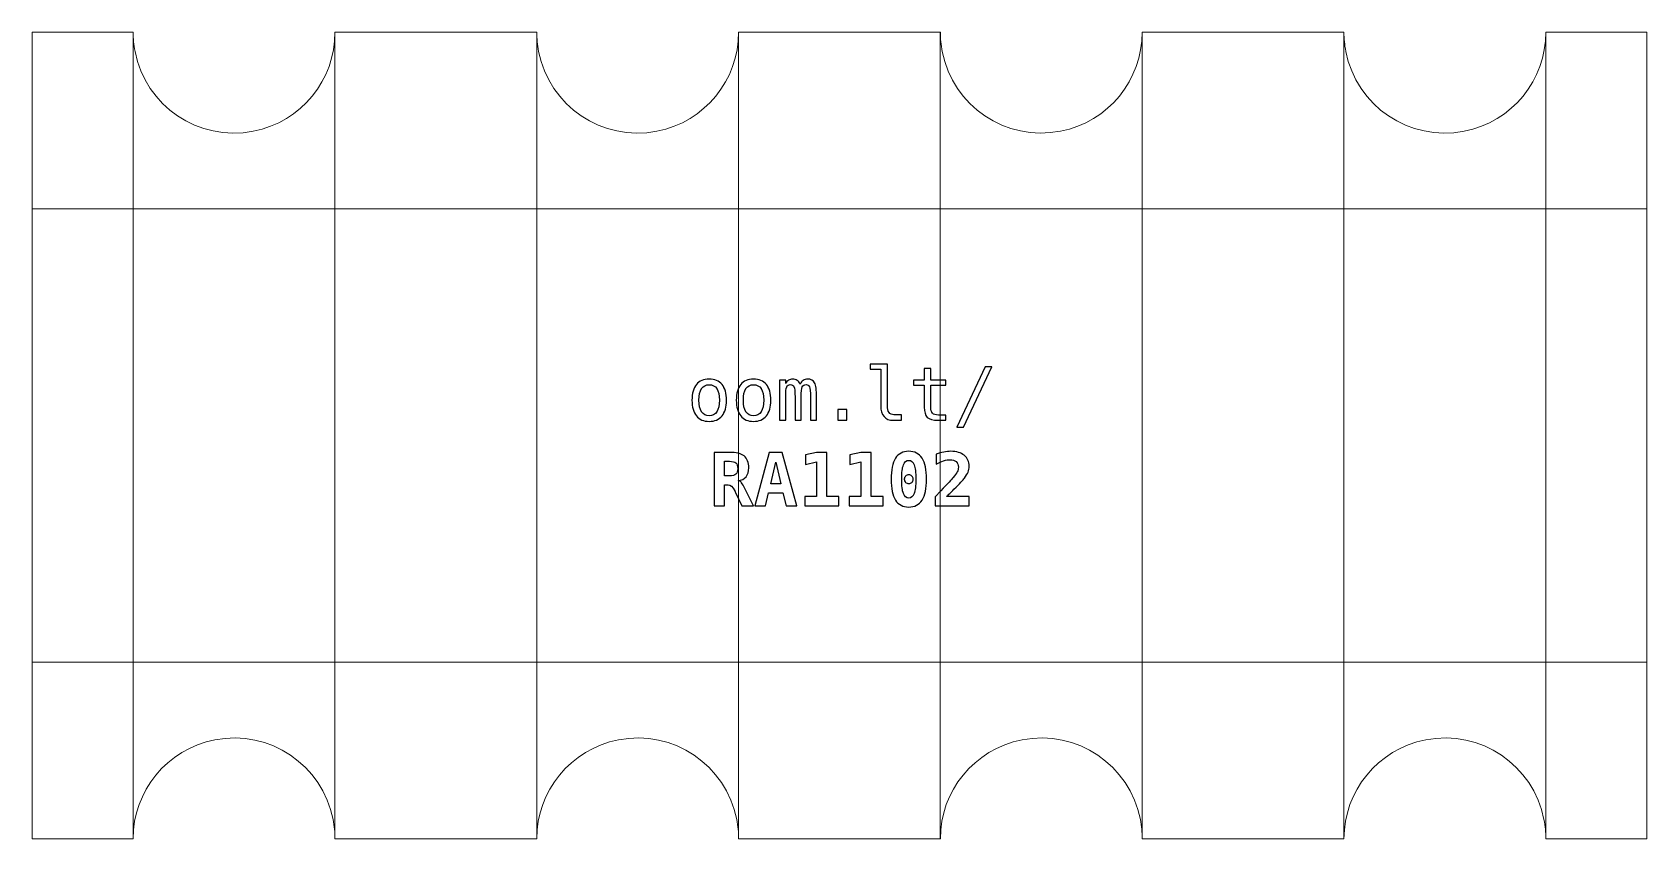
# Model space of a CAD drawing. Header units: centimetres. Extents: x -10.66 to -10.34, y -14.93 to -14.77.
import ezdxf

# ---------------------------------------------------------------- set-up
doc = ezdxf.new("R2010")
doc.units = ezdxf.units.CM
doc.header["$MEASUREMENT"] = 0
doc.layers.add('Layer 1', color=7, linetype='Continuous')

msp = doc.modelspace()

# ---------------------------------------------------------------- linework, layer by layer
at = {"layer": 'Layer 1', "color": 7, "lineweight": 9}
for points, knots in [([(-10.66, -14.77), (-10.66, -14.77), (-10.64001, -14.77), (-10.64001, -14.77), (-10.64001, -14.77), (-10.64001, -14.77125), (-10.63989, -14.77252), (-10.63964, -14.7738), (-10.63964, -14.7738), (-10.63754, -14.78465), (-10.62704, -14.79174), (-10.61619, -14.78964), (-10.61619, -14.78964), (-10.60664, -14.78779), (-10.59999, -14.7794), (-10.6, -14.77), (-10.6, -14.77), (-10.6, -14.77), (-10.56001, -14.77), (-10.56001, -14.77), (-10.56001, -14.77), (-10.56001, -14.77125), (-10.55989, -14.77252), (-10.55964, -14.7738), (-10.55964, -14.7738), (-10.55754, -14.78465), (-10.54704, -14.79174), (-10.53619, -14.78964), (-10.53619, -14.78964), (-10.52664, -14.78779), (-10.51999, -14.7794), (-10.52, -14.77), (-10.52, -14.77), (-10.52, -14.77), (-10.48001, -14.77), (-10.48001, -14.77), (-10.48001, -14.77), (-10.48001, -14.77125), (-10.47989, -14.77253), (-10.47964, -14.77381), (-10.47964, -14.77381), (-10.47754, -14.78465), (-10.46704, -14.79174), (-10.45619, -14.78963), (-10.45619, -14.78963), (-10.44664, -14.78778), (-10.43999, -14.7794), (-10.44001, -14.77), (-10.44001, -14.77), (-10.44001, -14.77), (-10.40002, -14.77), (-10.40002, -14.77), (-10.40002, -14.77), (-10.40002, -14.77), (-10.40002, -14.93), (-10.40002, -14.93), (-10.40002, -14.93), (-10.40002, -14.93), (-10.44, -14.93), (-10.44, -14.93), (-10.44, -14.93), (-10.44, -14.92874), (-10.44012, -14.92747), (-10.44037, -14.92619), (-10.44037, -14.92619), (-10.44247, -14.91536), (-10.45297, -14.90827), (-10.46381, -14.91037), (-10.46381, -14.91037), (-10.47337, -14.91222), (-10.48002, -14.92061), (-10.48001, -14.93), (-10.48001, -14.93), (-10.48001, -14.93), (-10.52, -14.93), (-10.52, -14.93), (-10.52, -14.93), (-10.52, -14.92874), (-10.52012, -14.92747), (-10.52037, -14.92619), (-10.52037, -14.92619), (-10.52247, -14.91536), (-10.53297, -14.90827), (-10.54381, -14.91037), (-10.54381, -14.91037), (-10.55337, -14.91222), (-10.56002, -14.92061), (-10.56001, -14.93), (-10.56001, -14.93), (-10.56001, -14.93), (-10.6, -14.93), (-10.6, -14.93), (-10.6, -14.93), (-10.6, -14.92874), (-10.60012, -14.92747), (-10.60037, -14.92619), (-10.60037, -14.92619), (-10.60247, -14.91536), (-10.61297, -14.90827), (-10.62381, -14.91037), (-10.62381, -14.91037), (-10.63337, -14.91222), (-10.64002, -14.92061), (-10.64001, -14.93), (-10.64001, -14.93), (-10.64001, -14.93), (-10.66, -14.93), (-10.66, -14.93), (-10.66, -14.93), (-10.66, -14.93), (-10.66, -14.77), (-10.66, -14.77)], [0, 0, 0, 0, 0.035714, 0.035714, 0.035714, 0.035714, 0.071429, 0.071429, 0.071429, 0.071429, 0.107143, 0.107143, 0.107143, 0.107143, 0.142857, 0.142857, 0.142857, 0.142857, 0.178571, 0.178571, 0.178571, 0.178571, 0.214286, 0.214286, 0.214286, 0.214286, 0.25, 0.25, 0.25, 0.25, 0.285714, 0.285714, 0.285714, 0.285714, 0.321429, 0.321429, 0.321429, 0.321429, 0.357143, 0.357143, 0.357143, 0.357143, 0.392857, 0.392857, 0.392857, 0.392857, 0.428571, 0.428571, 0.428571, 0.428571, 0.464286, 0.464286, 0.464286, 0.464286, 0.5, 0.5, 0.5, 0.5, 0.535714, 0.535714, 0.535714, 0.535714, 0.571429, 0.571429, 0.571429, 0.571429, 0.607143, 0.607143, 0.607143, 0.607143, 0.642857, 0.642857, 0.642857, 0.642857, 0.678571, 0.678571, 0.678571, 0.678571, 0.714286, 0.714286, 0.714286, 0.714286, 0.75, 0.75, 0.75, 0.75, 0.785714, 0.785714, 0.785714, 0.785714, 0.821429, 0.821429, 0.821429, 0.821429, 0.857143, 0.857143, 0.857143, 0.857143, 0.892857, 0.892857, 0.892857, 0.892857, 0.928571, 0.928571, 0.928571, 0.928571, 0.964286, 0.964286, 0.964286, 0.964286, 1, 1, 1, 1]), ([(-10.36, -14.77044), (-10.36, -14.77044), (-10.36, -14.77), (-10.36, -14.77), (-10.36, -14.77), (-10.36, -14.77), (-10.34, -14.77), (-10.34, -14.77), (-10.34, -14.77), (-10.34, -14.77), (-10.34, -14.93), (-10.34, -14.93), (-10.34, -14.93), (-10.34, -14.93), (-10.36, -14.93), (-10.36, -14.93), (-10.36, -14.93), (-10.36, -14.93), (-10.36, -14.92988), (-10.36, -14.92988), (-10.36, -14.92988), (-10.36, -14.92988), (-10.36, -14.92976), (-10.36, -14.92976), (-10.36, -14.92976), (-10.36, -14.92976), (-10.36, -14.92965), (-10.36, -14.92965), (-10.36, -14.92965), (-10.36, -14.92965), (-10.36, -14.77044), (-10.36, -14.77044)], [0, 0, 0, 0, 0.125, 0.125, 0.125, 0.125, 0.25, 0.25, 0.25, 0.25, 0.375, 0.375, 0.375, 0.375, 0.5, 0.5, 0.5, 0.5, 0.625, 0.625, 0.625, 0.625, 0.75, 0.75, 0.75, 0.75, 0.875, 0.875, 0.875, 0.875, 1, 1, 1, 1])]:
    msp.add_open_spline(points, degree=3, knots=knots, dxfattribs=at)
at = {"layer": 'Layer 1', "color": 250, "lineweight": 9}
for points, knots in [([(-10.66, -14.77), (-10.66, -14.77), (-10.64001, -14.77), (-10.64001, -14.77), (-10.64001, -14.77), (-10.64001, -14.77125), (-10.63989, -14.77252), (-10.63964, -14.7738), (-10.63964, -14.7738), (-10.63754, -14.78465), (-10.62704, -14.79174), (-10.61619, -14.78964), (-10.61619, -14.78964), (-10.60664, -14.78779), (-10.59999, -14.7794), (-10.6, -14.77), (-10.6, -14.77), (-10.6, -14.77), (-10.56001, -14.77), (-10.56001, -14.77), (-10.56001, -14.77), (-10.56001, -14.77125), (-10.55989, -14.77252), (-10.55964, -14.7738), (-10.55964, -14.7738), (-10.55754, -14.78465), (-10.54704, -14.79174), (-10.53619, -14.78964), (-10.53619, -14.78964), (-10.52664, -14.78779), (-10.51999, -14.7794), (-10.52, -14.77), (-10.52, -14.77), (-10.52, -14.77), (-10.48002, -14.77), (-10.48002, -14.77), (-10.48002, -14.77), (-10.48002, -14.77), (-10.48002, -14.93), (-10.48002, -14.93), (-10.48002, -14.93), (-10.48002, -14.93), (-10.52, -14.93), (-10.52, -14.93), (-10.52, -14.93), (-10.52, -14.92874), (-10.52012, -14.92747), (-10.52037, -14.92619), (-10.52037, -14.92619), (-10.52247, -14.91536), (-10.53297, -14.90827), (-10.54381, -14.91037), (-10.54381, -14.91037), (-10.55337, -14.91222), (-10.56002, -14.92061), (-10.56001, -14.93), (-10.56001, -14.93), (-10.56001, -14.93), (-10.6, -14.93), (-10.6, -14.93), (-10.6, -14.93), (-10.6, -14.92874), (-10.60012, -14.92747), (-10.60037, -14.92619), (-10.60037, -14.92619), (-10.60247, -14.91536), (-10.61297, -14.90827), (-10.62381, -14.91037), (-10.62381, -14.91037), (-10.63337, -14.91222), (-10.64002, -14.92061), (-10.64001, -14.93), (-10.64001, -14.93), (-10.64001, -14.93), (-10.66, -14.93), (-10.66, -14.93), (-10.66, -14.93), (-10.66, -14.93), (-10.66, -14.77), (-10.66, -14.77)], [0, 0, 0, 0, 0.05, 0.05, 0.05, 0.05, 0.1, 0.1, 0.1, 0.1, 0.15, 0.15, 0.15, 0.15, 0.2, 0.2, 0.2, 0.2, 0.25, 0.25, 0.25, 0.25, 0.3, 0.3, 0.3, 0.3, 0.35, 0.35, 0.35, 0.35, 0.4, 0.4, 0.4, 0.4, 0.45, 0.45, 0.45, 0.45, 0.5, 0.5, 0.5, 0.5, 0.55, 0.55, 0.55, 0.55, 0.6, 0.6, 0.6, 0.6, 0.65, 0.65, 0.65, 0.65, 0.7, 0.7, 0.7, 0.7, 0.75, 0.75, 0.75, 0.75, 0.8, 0.8, 0.8, 0.8, 0.85, 0.85, 0.85, 0.85, 0.9, 0.9, 0.9, 0.9, 0.95, 0.95, 0.95, 0.95, 1, 1, 1, 1]), ([(-10.66, -14.77), (-10.66, -14.77), (-10.64001, -14.77), (-10.64001, -14.77), (-10.64001, -14.77), (-10.64001, -14.77125), (-10.63989, -14.77252), (-10.63964, -14.7738), (-10.63964, -14.7738), (-10.63754, -14.78465), (-10.62704, -14.79174), (-10.61619, -14.78964), (-10.61619, -14.78964), (-10.60664, -14.78779), (-10.59999, -14.7794), (-10.6, -14.77), (-10.6, -14.77), (-10.6, -14.77), (-10.56001, -14.77), (-10.56001, -14.77), (-10.56001, -14.77), (-10.56001, -14.77125), (-10.55989, -14.77252), (-10.55964, -14.7738), (-10.55964, -14.7738), (-10.55754, -14.78465), (-10.54704, -14.79174), (-10.53619, -14.78964), (-10.53619, -14.78964), (-10.52664, -14.78779), (-10.51999, -14.7794), (-10.52, -14.77), (-10.52, -14.77), (-10.52, -14.77), (-10.48001, -14.77), (-10.48001, -14.77), (-10.48001, -14.77), (-10.48001, -14.77125), (-10.47989, -14.77253), (-10.47964, -14.77381), (-10.47964, -14.77381), (-10.47754, -14.78465), (-10.46704, -14.79174), (-10.45619, -14.78963), (-10.45619, -14.78963), (-10.44664, -14.78778), (-10.43999, -14.7794), (-10.44001, -14.77), (-10.44001, -14.77), (-10.44001, -14.77), (-10.40001, -14.77), (-10.40001, -14.77), (-10.40001, -14.77), (-10.40001, -14.77125), (-10.39989, -14.77252), (-10.39964, -14.7738), (-10.39964, -14.7738), (-10.39754, -14.78465), (-10.38704, -14.79174), (-10.37619, -14.78964), (-10.37619, -14.78964), (-10.36664, -14.78779), (-10.35999, -14.7794), (-10.36, -14.77), (-10.36, -14.77), (-10.36, -14.77), (-10.34, -14.77), (-10.34, -14.77), (-10.34, -14.77), (-10.34, -14.77), (-10.34, -14.93), (-10.34, -14.93), (-10.34, -14.93), (-10.34, -14.93), (-10.36, -14.93), (-10.36, -14.93), (-10.36, -14.93), (-10.36, -14.92874), (-10.36012, -14.92747), (-10.36037, -14.92619), (-10.36037, -14.92619), (-10.36247, -14.91536), (-10.37297, -14.90827), (-10.38381, -14.91037), (-10.38381, -14.91037), (-10.39337, -14.91222), (-10.40002, -14.92061), (-10.40001, -14.93), (-10.40001, -14.93), (-10.40001, -14.93), (-10.44, -14.93), (-10.44, -14.93), (-10.44, -14.93), (-10.44, -14.92874), (-10.44012, -14.92747), (-10.44037, -14.92619), (-10.44037, -14.92619), (-10.44247, -14.91536), (-10.45297, -14.90827), (-10.46381, -14.91037), (-10.46381, -14.91037), (-10.47337, -14.91222), (-10.48002, -14.92061), (-10.48001, -14.93), (-10.48001, -14.93), (-10.48001, -14.93), (-10.52, -14.93), (-10.52, -14.93), (-10.52, -14.93), (-10.52, -14.92874), (-10.52012, -14.92747), (-10.52037, -14.92619), (-10.52037, -14.92619), (-10.52247, -14.91536), (-10.53297, -14.90827), (-10.54381, -14.91037), (-10.54381, -14.91037), (-10.55337, -14.91222), (-10.56002, -14.92061), (-10.56001, -14.93), (-10.56001, -14.93), (-10.56001, -14.93), (-10.6, -14.93), (-10.6, -14.93), (-10.6, -14.93), (-10.6, -14.92874), (-10.60012, -14.92747), (-10.60037, -14.92619), (-10.60037, -14.92619), (-10.60247, -14.91536), (-10.61297, -14.90827), (-10.62381, -14.91037), (-10.62381, -14.91037), (-10.63337, -14.91222), (-10.64002, -14.92061), (-10.64001, -14.93), (-10.64001, -14.93), (-10.64001, -14.93), (-10.66, -14.93), (-10.66, -14.93), (-10.66, -14.93), (-10.66, -14.93), (-10.66, -14.77), (-10.66, -14.77)], [0, 0, 0, 0, 0.027778, 0.027778, 0.027778, 0.027778, 0.055556, 0.055556, 0.055556, 0.055556, 0.083333, 0.083333, 0.083333, 0.083333, 0.111111, 0.111111, 0.111111, 0.111111, 0.138889, 0.138889, 0.138889, 0.138889, 0.166667, 0.166667, 0.166667, 0.166667, 0.194444, 0.194444, 0.194444, 0.194444, 0.222222, 0.222222, 0.222222, 0.222222, 0.25, 0.25, 0.25, 0.25, 0.277778, 0.277778, 0.277778, 0.277778, 0.305556, 0.305556, 0.305556, 0.305556, 0.333333, 0.333333, 0.333333, 0.333333, 0.361111, 0.361111, 0.361111, 0.361111, 0.388889, 0.388889, 0.388889, 0.388889, 0.416667, 0.416667, 0.416667, 0.416667, 0.444444, 0.444444, 0.444444, 0.444444, 0.472222, 0.472222, 0.472222, 0.472222, 0.5, 0.5, 0.5, 0.5, 0.527778, 0.527778, 0.527778, 0.527778, 0.555556, 0.555556, 0.555556, 0.555556, 0.583333, 0.583333, 0.583333, 0.583333, 0.611111, 0.611111, 0.611111, 0.611111, 0.638889, 0.638889, 0.638889, 0.638889, 0.666667, 0.666667, 0.666667, 0.666667, 0.694444, 0.694444, 0.694444, 0.694444, 0.722222, 0.722222, 0.722222, 0.722222, 0.75, 0.75, 0.75, 0.75, 0.777778, 0.777778, 0.777778, 0.777778, 0.805556, 0.805556, 0.805556, 0.805556, 0.833333, 0.833333, 0.833333, 0.833333, 0.861111, 0.861111, 0.861111, 0.861111, 0.888889, 0.888889, 0.888889, 0.888889, 0.916667, 0.916667, 0.916667, 0.916667, 0.944444, 0.944444, 0.944444, 0.944444, 0.972222, 0.972222, 0.972222, 0.972222, 1, 1, 1, 1]), ([(-10.66, -14.77), (-10.66, -14.77), (-10.64002, -14.77), (-10.64002, -14.77), (-10.64002, -14.77), (-10.64002, -14.77), (-10.64002, -14.93), (-10.64002, -14.93), (-10.64002, -14.93), (-10.64002, -14.93), (-10.66, -14.93), (-10.66, -14.93), (-10.66, -14.93), (-10.66, -14.93), (-10.66, -14.77), (-10.66, -14.77)], [0, 0, 0, 0, 0.25, 0.25, 0.25, 0.25, 0.5, 0.5, 0.5, 0.5, 0.75, 0.75, 0.75, 0.75, 1, 1, 1, 1]), ([(-10.66, -14.77), (-10.66, -14.77), (-10.64001, -14.77), (-10.64001, -14.77), (-10.64001, -14.77), (-10.64001, -14.77125), (-10.63989, -14.77252), (-10.63964, -14.7738), (-10.63964, -14.7738), (-10.63754, -14.78465), (-10.62704, -14.79174), (-10.61619, -14.78964), (-10.61619, -14.78964), (-10.60664, -14.78779), (-10.59999, -14.7794), (-10.6, -14.77), (-10.6, -14.77), (-10.6, -14.77), (-10.56002, -14.77), (-10.56002, -14.77), (-10.56002, -14.77), (-10.56002, -14.77), (-10.56002, -14.93), (-10.56002, -14.93), (-10.56002, -14.93), (-10.56002, -14.93), (-10.6, -14.93), (-10.6, -14.93), (-10.6, -14.93), (-10.6, -14.92874), (-10.60012, -14.92747), (-10.60037, -14.92619), (-10.60037, -14.92619), (-10.60247, -14.91536), (-10.61297, -14.90827), (-10.62381, -14.91037), (-10.62381, -14.91037), (-10.63337, -14.91222), (-10.64002, -14.92061), (-10.64001, -14.93), (-10.64001, -14.93), (-10.64001, -14.93), (-10.66, -14.93), (-10.66, -14.93), (-10.66, -14.93), (-10.66, -14.93), (-10.66, -14.77), (-10.66, -14.77)], [0, 0, 0, 0, 0.083333, 0.083333, 0.083333, 0.083333, 0.166667, 0.166667, 0.166667, 0.166667, 0.25, 0.25, 0.25, 0.25, 0.333333, 0.333333, 0.333333, 0.333333, 0.416667, 0.416667, 0.416667, 0.416667, 0.5, 0.5, 0.5, 0.5, 0.583333, 0.583333, 0.583333, 0.583333, 0.666667, 0.666667, 0.666667, 0.666667, 0.75, 0.75, 0.75, 0.75, 0.833333, 0.833333, 0.833333, 0.833333, 0.916667, 0.916667, 0.916667, 0.916667, 1, 1, 1, 1]), ([(-10.6, -14.77044), (-10.6, -14.77044), (-10.6, -14.77), (-10.6, -14.77), (-10.6, -14.77), (-10.6, -14.77), (-10.56001, -14.77), (-10.56001, -14.77), (-10.56001, -14.77), (-10.56001, -14.77125), (-10.55989, -14.77252), (-10.55964, -14.7738), (-10.55964, -14.7738), (-10.55754, -14.78465), (-10.54704, -14.79174), (-10.53619, -14.78964), (-10.53619, -14.78964), (-10.52664, -14.78779), (-10.51999, -14.7794), (-10.52, -14.77), (-10.52, -14.77), (-10.52, -14.77), (-10.48001, -14.77), (-10.48001, -14.77), (-10.48001, -14.77), (-10.48001, -14.77125), (-10.47989, -14.77253), (-10.47964, -14.77381), (-10.47964, -14.77381), (-10.47754, -14.78465), (-10.46704, -14.79174), (-10.45619, -14.78963), (-10.45619, -14.78963), (-10.44664, -14.78778), (-10.43999, -14.7794), (-10.44001, -14.77), (-10.44001, -14.77), (-10.44001, -14.77), (-10.40001, -14.77), (-10.40001, -14.77), (-10.40001, -14.77), (-10.40001, -14.77125), (-10.39989, -14.77252), (-10.39964, -14.7738), (-10.39964, -14.7738), (-10.39754, -14.78465), (-10.38704, -14.79174), (-10.37619, -14.78964), (-10.37619, -14.78964), (-10.36664, -14.78779), (-10.35999, -14.7794), (-10.36, -14.77), (-10.36, -14.77), (-10.36, -14.77), (-10.34, -14.77), (-10.34, -14.77), (-10.34, -14.77), (-10.34, -14.77), (-10.34, -14.93), (-10.34, -14.93), (-10.34, -14.93), (-10.34, -14.93), (-10.36, -14.93), (-10.36, -14.93), (-10.36, -14.93), (-10.36, -14.92874), (-10.36012, -14.92747), (-10.36037, -14.92619), (-10.36037, -14.92619), (-10.36247, -14.91536), (-10.37297, -14.90827), (-10.38381, -14.91037), (-10.38381, -14.91037), (-10.39337, -14.91222), (-10.40002, -14.92061), (-10.40001, -14.93), (-10.40001, -14.93), (-10.40001, -14.93), (-10.44, -14.93), (-10.44, -14.93), (-10.44, -14.93), (-10.44, -14.92874), (-10.44012, -14.92747), (-10.44037, -14.92619), (-10.44037, -14.92619), (-10.44247, -14.91536), (-10.45297, -14.90827), (-10.46381, -14.91037), (-10.46381, -14.91037), (-10.47337, -14.91222), (-10.48002, -14.92061), (-10.48001, -14.93), (-10.48001, -14.93), (-10.48001, -14.93), (-10.52, -14.93), (-10.52, -14.93), (-10.52, -14.93), (-10.52, -14.92874), (-10.52012, -14.92747), (-10.52037, -14.92619), (-10.52037, -14.92619), (-10.52247, -14.91536), (-10.53297, -14.90827), (-10.54381, -14.91037), (-10.54381, -14.91037), (-10.55337, -14.91222), (-10.56002, -14.92061), (-10.56001, -14.93), (-10.56001, -14.93), (-10.56001, -14.93), (-10.6, -14.93), (-10.6, -14.93), (-10.6, -14.93), (-10.6, -14.93), (-10.6, -14.92988), (-10.6, -14.92988), (-10.6, -14.92988), (-10.6, -14.92988), (-10.6, -14.92976), (-10.6, -14.92976), (-10.6, -14.92976), (-10.6, -14.92976), (-10.6, -14.92965), (-10.6, -14.92965), (-10.6, -14.92965), (-10.6, -14.92965), (-10.6, -14.77044), (-10.6, -14.77044)], [0, 0, 0, 0, 0.03125, 0.03125, 0.03125, 0.03125, 0.0625, 0.0625, 0.0625, 0.0625, 0.09375, 0.09375, 0.09375, 0.09375, 0.125, 0.125, 0.125, 0.125, 0.15625, 0.15625, 0.15625, 0.15625, 0.1875, 0.1875, 0.1875, 0.1875, 0.21875, 0.21875, 0.21875, 0.21875, 0.25, 0.25, 0.25, 0.25, 0.28125, 0.28125, 0.28125, 0.28125, 0.3125, 0.3125, 0.3125, 0.3125, 0.34375, 0.34375, 0.34375, 0.34375, 0.375, 0.375, 0.375, 0.375, 0.40625, 0.40625, 0.40625, 0.40625, 0.4375, 0.4375, 0.4375, 0.4375, 0.46875, 0.46875, 0.46875, 0.46875, 0.5, 0.5, 0.5, 0.5, 0.53125, 0.53125, 0.53125, 0.53125, 0.5625, 0.5625, 0.5625, 0.5625, 0.59375, 0.59375, 0.59375, 0.59375, 0.625, 0.625, 0.625, 0.625, 0.65625, 0.65625, 0.65625, 0.65625, 0.6875, 0.6875, 0.6875, 0.6875, 0.71875, 0.71875, 0.71875, 0.71875, 0.75, 0.75, 0.75, 0.75, 0.78125, 0.78125, 0.78125, 0.78125, 0.8125, 0.8125, 0.8125, 0.8125, 0.84375, 0.84375, 0.84375, 0.84375, 0.875, 0.875, 0.875, 0.875, 0.90625, 0.90625, 0.90625, 0.90625, 0.9375, 0.9375, 0.9375, 0.9375, 0.96875, 0.96875, 0.96875, 0.96875, 1, 1, 1, 1]), ([(-10.52, -14.77044), (-10.52, -14.77044), (-10.52, -14.77), (-10.52, -14.77), (-10.52, -14.77), (-10.52, -14.77), (-10.48001, -14.77), (-10.48001, -14.77), (-10.48001, -14.77), (-10.48001, -14.77125), (-10.47989, -14.77253), (-10.47964, -14.77381), (-10.47964, -14.77381), (-10.47754, -14.78465), (-10.46704, -14.79174), (-10.45619, -14.78963), (-10.45619, -14.78963), (-10.44664, -14.78778), (-10.43999, -14.7794), (-10.44001, -14.77), (-10.44001, -14.77), (-10.44001, -14.77), (-10.40001, -14.77), (-10.40001, -14.77), (-10.40001, -14.77), (-10.40001, -14.77125), (-10.39989, -14.77252), (-10.39964, -14.7738), (-10.39964, -14.7738), (-10.39754, -14.78465), (-10.38704, -14.79174), (-10.37619, -14.78964), (-10.37619, -14.78964), (-10.36664, -14.78779), (-10.35999, -14.7794), (-10.36, -14.77), (-10.36, -14.77), (-10.36, -14.77), (-10.34, -14.77), (-10.34, -14.77), (-10.34, -14.77), (-10.34, -14.77), (-10.34, -14.93), (-10.34, -14.93), (-10.34, -14.93), (-10.34, -14.93), (-10.36, -14.93), (-10.36, -14.93), (-10.36, -14.93), (-10.36, -14.92874), (-10.36012, -14.92747), (-10.36037, -14.92619), (-10.36037, -14.92619), (-10.36247, -14.91536), (-10.37297, -14.90827), (-10.38381, -14.91037), (-10.38381, -14.91037), (-10.39337, -14.91222), (-10.40002, -14.92061), (-10.40001, -14.93), (-10.40001, -14.93), (-10.40001, -14.93), (-10.44, -14.93), (-10.44, -14.93), (-10.44, -14.93), (-10.44, -14.92874), (-10.44012, -14.92747), (-10.44037, -14.92619), (-10.44037, -14.92619), (-10.44247, -14.91536), (-10.45297, -14.90827), (-10.46381, -14.91037), (-10.46381, -14.91037), (-10.47337, -14.91222), (-10.48002, -14.92061), (-10.48001, -14.93), (-10.48001, -14.93), (-10.48001, -14.93), (-10.52, -14.93), (-10.52, -14.93), (-10.52, -14.93), (-10.52, -14.93), (-10.52, -14.92988), (-10.52, -14.92988), (-10.52, -14.92988), (-10.52, -14.92988), (-10.52, -14.92976), (-10.52, -14.92976), (-10.52, -14.92976), (-10.52, -14.92976), (-10.52, -14.92965), (-10.52, -14.92965), (-10.52, -14.92965), (-10.52, -14.92965), (-10.52, -14.77044), (-10.52, -14.77044)], [0, 0, 0, 0, 0.041667, 0.041667, 0.041667, 0.041667, 0.083333, 0.083333, 0.083333, 0.083333, 0.125, 0.125, 0.125, 0.125, 0.166667, 0.166667, 0.166667, 0.166667, 0.208333, 0.208333, 0.208333, 0.208333, 0.25, 0.25, 0.25, 0.25, 0.291667, 0.291667, 0.291667, 0.291667, 0.333333, 0.333333, 0.333333, 0.333333, 0.375, 0.375, 0.375, 0.375, 0.416667, 0.416667, 0.416667, 0.416667, 0.458333, 0.458333, 0.458333, 0.458333, 0.5, 0.5, 0.5, 0.5, 0.541667, 0.541667, 0.541667, 0.541667, 0.583333, 0.583333, 0.583333, 0.583333, 0.625, 0.625, 0.625, 0.625, 0.666667, 0.666667, 0.666667, 0.666667, 0.708333, 0.708333, 0.708333, 0.708333, 0.75, 0.75, 0.75, 0.75, 0.791667, 0.791667, 0.791667, 0.791667, 0.833333, 0.833333, 0.833333, 0.833333, 0.875, 0.875, 0.875, 0.875, 0.916667, 0.916667, 0.916667, 0.916667, 0.958333, 0.958333, 0.958333, 0.958333, 1, 1, 1, 1]), ([(-10.44, -14.77), (-10.44, -14.77), (-10.40001, -14.77), (-10.40001, -14.77), (-10.40001, -14.77), (-10.40001, -14.77125), (-10.39989, -14.77252), (-10.39964, -14.7738), (-10.39964, -14.7738), (-10.39754, -14.78465), (-10.38704, -14.79174), (-10.37619, -14.78964), (-10.37619, -14.78964), (-10.36664, -14.78779), (-10.35999, -14.7794), (-10.36, -14.77), (-10.36, -14.77), (-10.36, -14.77), (-10.34, -14.77), (-10.34, -14.77), (-10.34, -14.77), (-10.34, -14.77), (-10.34, -14.93), (-10.34, -14.93), (-10.34, -14.93), (-10.34, -14.93), (-10.36, -14.93), (-10.36, -14.93), (-10.36, -14.93), (-10.36, -14.92874), (-10.36012, -14.92747), (-10.36037, -14.92619), (-10.36037, -14.92619), (-10.36247, -14.91536), (-10.37297, -14.90827), (-10.38381, -14.91037), (-10.38381, -14.91037), (-10.39337, -14.91222), (-10.40002, -14.92061), (-10.40001, -14.93), (-10.40001, -14.93), (-10.40001, -14.93), (-10.44, -14.93), (-10.44, -14.93), (-10.44, -14.93), (-10.44, -14.93), (-10.44, -14.92988), (-10.44, -14.92988), (-10.44, -14.92988), (-10.44, -14.92988), (-10.44, -14.92976), (-10.44, -14.92976), (-10.44, -14.92976), (-10.44, -14.92976), (-10.44, -14.92965), (-10.44, -14.92965), (-10.44, -14.92965), (-10.44, -14.92965), (-10.44, -14.77), (-10.44, -14.77)], [0, 0, 0, 0, 0.066667, 0.066667, 0.066667, 0.066667, 0.133333, 0.133333, 0.133333, 0.133333, 0.2, 0.2, 0.2, 0.2, 0.266667, 0.266667, 0.266667, 0.266667, 0.333333, 0.333333, 0.333333, 0.333333, 0.4, 0.4, 0.4, 0.4, 0.466667, 0.466667, 0.466667, 0.466667, 0.533333, 0.533333, 0.533333, 0.533333, 0.6, 0.6, 0.6, 0.6, 0.666667, 0.666667, 0.666667, 0.666667, 0.733333, 0.733333, 0.733333, 0.733333, 0.8, 0.8, 0.8, 0.8, 0.866667, 0.866667, 0.866667, 0.866667, 0.933333, 0.933333, 0.933333, 0.933333, 1, 1, 1, 1]), ([(-10.66, -14.805), (-10.66, -14.805), (-10.34, -14.805), (-10.34, -14.805), (-10.34, -14.805), (-10.34, -14.805), (-10.34, -14.895), (-10.34, -14.895), (-10.34, -14.895), (-10.34, -14.895), (-10.66, -14.895), (-10.66, -14.895), (-10.66, -14.895), (-10.66, -14.895), (-10.66, -14.805), (-10.66, -14.805)], [0, 0, 0, 0, 0.25, 0.25, 0.25, 0.25, 0.5, 0.5, 0.5, 0.5, 0.75, 0.75, 0.75, 0.75, 1, 1, 1, 1])]:
    msp.add_open_spline(points, degree=3, knots=knots, dxfattribs=at)
at = {"layer": 'Layer 1', "color": 250}
for points, knots in [([(-10.4905, -14.8441), (-10.4905, -14.84469), (-10.4904, -14.84513), (-10.49018, -14.84543), (-10.49018, -14.84543), (-10.48996, -14.84573), (-10.48965, -14.84588), (-10.48922, -14.84588), (-10.48922, -14.84588), (-10.48922, -14.84588), (-10.48769, -14.84588), (-10.48769, -14.84588), (-10.48769, -14.84588), (-10.48769, -14.84588), (-10.48769, -14.84699), (-10.48769, -14.84699), (-10.48769, -14.84699), (-10.48769, -14.84699), (-10.48935, -14.84699), (-10.48935, -14.84699), (-10.48935, -14.84699), (-10.49013, -14.84699), (-10.49074, -14.84674), (-10.49117, -14.84623), (-10.49117, -14.84623), (-10.4916, -14.84573), (-10.49182, -14.84502), (-10.49182, -14.8441), (-10.49182, -14.8441), (-10.49182, -14.8441), (-10.49182, -14.83685), (-10.49182, -14.83685), (-10.49182, -14.83685), (-10.49182, -14.83685), (-10.49392, -14.83685), (-10.49392, -14.83685), (-10.49392, -14.83685), (-10.49392, -14.83685), (-10.49392, -14.83582), (-10.49392, -14.83582), (-10.49392, -14.83582), (-10.49392, -14.83582), (-10.4905, -14.83582), (-10.4905, -14.83582), (-10.4905, -14.83582), (-10.4905, -14.83582), (-10.4905, -14.8441), (-10.4905, -14.8441)], [0, 0, 0, 0, 0.083333, 0.083333, 0.083333, 0.083333, 0.166667, 0.166667, 0.166667, 0.166667, 0.25, 0.25, 0.25, 0.25, 0.333333, 0.333333, 0.333333, 0.333333, 0.416667, 0.416667, 0.416667, 0.416667, 0.5, 0.5, 0.5, 0.5, 0.583333, 0.583333, 0.583333, 0.583333, 0.666667, 0.666667, 0.666667, 0.666667, 0.75, 0.75, 0.75, 0.75, 0.833333, 0.833333, 0.833333, 0.833333, 0.916667, 0.916667, 0.916667, 0.916667, 1, 1, 1, 1]), ([(-10.4905, -14.8441), (-10.4905, -14.84469), (-10.4904, -14.84513), (-10.49018, -14.84543), (-10.49018, -14.84543), (-10.48996, -14.84573), (-10.48965, -14.84588), (-10.48922, -14.84588), (-10.48922, -14.84588), (-10.48922, -14.84588), (-10.48769, -14.84588), (-10.48769, -14.84588), (-10.48769, -14.84588), (-10.48769, -14.84588), (-10.48769, -14.84699), (-10.48769, -14.84699), (-10.48769, -14.84699), (-10.48769, -14.84699), (-10.48935, -14.84699), (-10.48935, -14.84699), (-10.48935, -14.84699), (-10.49013, -14.84699), (-10.49074, -14.84674), (-10.49117, -14.84623), (-10.49117, -14.84623), (-10.4916, -14.84573), (-10.49182, -14.84502), (-10.49182, -14.8441), (-10.49182, -14.8441), (-10.49182, -14.8441), (-10.49182, -14.83685), (-10.49182, -14.83685), (-10.49182, -14.83685), (-10.49182, -14.83685), (-10.49392, -14.83685), (-10.49392, -14.83685), (-10.49392, -14.83685), (-10.49392, -14.83685), (-10.49392, -14.83582), (-10.49392, -14.83582), (-10.49392, -14.83582), (-10.49392, -14.83582), (-10.4905, -14.83582), (-10.4905, -14.83582), (-10.4905, -14.83582), (-10.4905, -14.83582), (-10.4905, -14.8441), (-10.4905, -14.8441)], [0, 0, 0, 0, 0.083333, 0.083333, 0.083333, 0.083333, 0.166667, 0.166667, 0.166667, 0.166667, 0.25, 0.25, 0.25, 0.25, 0.333333, 0.333333, 0.333333, 0.333333, 0.416667, 0.416667, 0.416667, 0.416667, 0.5, 0.5, 0.5, 0.5, 0.583333, 0.583333, 0.583333, 0.583333, 0.666667, 0.666667, 0.666667, 0.666667, 0.75, 0.75, 0.75, 0.75, 0.833333, 0.833333, 0.833333, 0.833333, 0.916667, 0.916667, 0.916667, 0.916667, 1, 1, 1, 1]), ([(-10.48189, -14.83674), (-10.48189, -14.83674), (-10.48189, -14.83901), (-10.48189, -14.83901), (-10.48189, -14.83901), (-10.48189, -14.83901), (-10.47891, -14.83901), (-10.47891, -14.83901), (-10.47891, -14.83901), (-10.47891, -14.83901), (-10.47891, -14.84003), (-10.47891, -14.84003), (-10.47891, -14.84003), (-10.47891, -14.84003), (-10.48189, -14.84003), (-10.48189, -14.84003), (-10.48189, -14.84003), (-10.48189, -14.84003), (-10.48189, -14.84436), (-10.48189, -14.84436), (-10.48189, -14.84436), (-10.48189, -14.84495), (-10.48178, -14.84536), (-10.48156, -14.84559), (-10.48156, -14.84559), (-10.48133, -14.84582), (-10.48094, -14.84594), (-10.48039, -14.84594), (-10.48039, -14.84594), (-10.48039, -14.84594), (-10.47891, -14.84594), (-10.47891, -14.84594), (-10.47891, -14.84594), (-10.47891, -14.84594), (-10.47891, -14.84699), (-10.47891, -14.84699), (-10.47891, -14.84699), (-10.47891, -14.84699), (-10.48052, -14.84699), (-10.48052, -14.84699), (-10.48052, -14.84699), (-10.4815, -14.84699), (-10.48219, -14.84679), (-10.4826, -14.8464), (-10.4826, -14.8464), (-10.483, -14.846), (-10.4832, -14.84532), (-10.4832, -14.84436), (-10.4832, -14.84436), (-10.4832, -14.84436), (-10.4832, -14.84003), (-10.4832, -14.84003), (-10.4832, -14.84003), (-10.4832, -14.84003), (-10.48534, -14.84003), (-10.48534, -14.84003), (-10.48534, -14.84003), (-10.48534, -14.84003), (-10.48534, -14.83901), (-10.48534, -14.83901), (-10.48534, -14.83901), (-10.48534, -14.83901), (-10.4832, -14.83901), (-10.4832, -14.83901), (-10.4832, -14.83901), (-10.4832, -14.83901), (-10.4832, -14.83674), (-10.4832, -14.83674), (-10.4832, -14.83674), (-10.4832, -14.83674), (-10.48189, -14.83674), (-10.48189, -14.83674)], [0, 0, 0, 0, 0.055556, 0.055556, 0.055556, 0.055556, 0.111111, 0.111111, 0.111111, 0.111111, 0.166667, 0.166667, 0.166667, 0.166667, 0.222222, 0.222222, 0.222222, 0.222222, 0.277778, 0.277778, 0.277778, 0.277778, 0.333333, 0.333333, 0.333333, 0.333333, 0.388889, 0.388889, 0.388889, 0.388889, 0.444444, 0.444444, 0.444444, 0.444444, 0.5, 0.5, 0.5, 0.5, 0.555556, 0.555556, 0.555556, 0.555556, 0.611111, 0.611111, 0.611111, 0.611111, 0.666667, 0.666667, 0.666667, 0.666667, 0.722222, 0.722222, 0.722222, 0.722222, 0.777778, 0.777778, 0.777778, 0.777778, 0.833333, 0.833333, 0.833333, 0.833333, 0.888889, 0.888889, 0.888889, 0.888889, 0.944444, 0.944444, 0.944444, 0.944444, 1, 1, 1, 1]), ([(-10.48189, -14.83674), (-10.48189, -14.83674), (-10.48189, -14.83901), (-10.48189, -14.83901), (-10.48189, -14.83901), (-10.48189, -14.83901), (-10.47891, -14.83901), (-10.47891, -14.83901), (-10.47891, -14.83901), (-10.47891, -14.83901), (-10.47891, -14.84003), (-10.47891, -14.84003), (-10.47891, -14.84003), (-10.47891, -14.84003), (-10.48189, -14.84003), (-10.48189, -14.84003), (-10.48189, -14.84003), (-10.48189, -14.84003), (-10.48189, -14.84436), (-10.48189, -14.84436), (-10.48189, -14.84436), (-10.48189, -14.84495), (-10.48178, -14.84536), (-10.48156, -14.84559), (-10.48156, -14.84559), (-10.48133, -14.84582), (-10.48094, -14.84594), (-10.48039, -14.84594), (-10.48039, -14.84594), (-10.48039, -14.84594), (-10.47891, -14.84594), (-10.47891, -14.84594), (-10.47891, -14.84594), (-10.47891, -14.84594), (-10.47891, -14.84699), (-10.47891, -14.84699), (-10.47891, -14.84699), (-10.47891, -14.84699), (-10.48052, -14.84699), (-10.48052, -14.84699), (-10.48052, -14.84699), (-10.4815, -14.84699), (-10.48219, -14.84679), (-10.4826, -14.8464), (-10.4826, -14.8464), (-10.483, -14.846), (-10.4832, -14.84532), (-10.4832, -14.84436), (-10.4832, -14.84436), (-10.4832, -14.84436), (-10.4832, -14.84003), (-10.4832, -14.84003), (-10.4832, -14.84003), (-10.4832, -14.84003), (-10.48534, -14.84003), (-10.48534, -14.84003), (-10.48534, -14.84003), (-10.48534, -14.84003), (-10.48534, -14.83901), (-10.48534, -14.83901), (-10.48534, -14.83901), (-10.48534, -14.83901), (-10.4832, -14.83901), (-10.4832, -14.83901), (-10.4832, -14.83901), (-10.4832, -14.83901), (-10.4832, -14.83674), (-10.4832, -14.83674), (-10.4832, -14.83674), (-10.4832, -14.83674), (-10.48189, -14.83674), (-10.48189, -14.83674)], [0, 0, 0, 0, 0.055556, 0.055556, 0.055556, 0.055556, 0.111111, 0.111111, 0.111111, 0.111111, 0.166667, 0.166667, 0.166667, 0.166667, 0.222222, 0.222222, 0.222222, 0.222222, 0.277778, 0.277778, 0.277778, 0.277778, 0.333333, 0.333333, 0.333333, 0.333333, 0.388889, 0.388889, 0.388889, 0.388889, 0.444444, 0.444444, 0.444444, 0.444444, 0.5, 0.5, 0.5, 0.5, 0.555556, 0.555556, 0.555556, 0.555556, 0.611111, 0.611111, 0.611111, 0.611111, 0.666667, 0.666667, 0.666667, 0.666667, 0.722222, 0.722222, 0.722222, 0.722222, 0.777778, 0.777778, 0.777778, 0.777778, 0.833333, 0.833333, 0.833333, 0.833333, 0.888889, 0.888889, 0.888889, 0.888889, 0.944444, 0.944444, 0.944444, 0.944444, 1, 1, 1, 1]), ([(-10.47114, -14.83635), (-10.47114, -14.83635), (-10.46979, -14.83635), (-10.46979, -14.83635), (-10.46979, -14.83635), (-10.46979, -14.83635), (-10.47539, -14.84835), (-10.47539, -14.84835), (-10.47539, -14.84835), (-10.47539, -14.84835), (-10.47675, -14.84835), (-10.47675, -14.84835), (-10.47675, -14.84835), (-10.47675, -14.84835), (-10.47114, -14.83635), (-10.47114, -14.83635)], [0, 0, 0, 0, 0.25, 0.25, 0.25, 0.25, 0.5, 0.5, 0.5, 0.5, 0.75, 0.75, 0.75, 0.75, 1, 1, 1, 1]), ([(-10.47114, -14.83635), (-10.47114, -14.83635), (-10.46979, -14.83635), (-10.46979, -14.83635), (-10.46979, -14.83635), (-10.46979, -14.83635), (-10.47539, -14.84835), (-10.47539, -14.84835), (-10.47539, -14.84835), (-10.47539, -14.84835), (-10.47675, -14.84835), (-10.47675, -14.84835), (-10.47675, -14.84835), (-10.47675, -14.84835), (-10.47114, -14.83635), (-10.47114, -14.83635)], [0, 0, 0, 0, 0.25, 0.25, 0.25, 0.25, 0.5, 0.5, 0.5, 0.5, 0.75, 0.75, 0.75, 0.75, 1, 1, 1, 1]), ([(-10.52583, -14.83881), (-10.52472, -14.83881), (-10.52387, -14.83917), (-10.52329, -14.83989), (-10.52329, -14.83989), (-10.5227, -14.84061), (-10.52241, -14.84165), (-10.52241, -14.843), (-10.52241, -14.843), (-10.52241, -14.84437), (-10.5227, -14.84541), (-10.52328, -14.84612), (-10.52328, -14.84612), (-10.52387, -14.84684), (-10.52472, -14.8472), (-10.52583, -14.8472), (-10.52583, -14.8472), (-10.52694, -14.8472), (-10.52778, -14.84684), (-10.52837, -14.84612), (-10.52837, -14.84612), (-10.52895, -14.84541), (-10.52924, -14.84437), (-10.52924, -14.843), (-10.52924, -14.843), (-10.52924, -14.84165), (-10.52895, -14.84061), (-10.52837, -14.83989), (-10.52837, -14.83989), (-10.52778, -14.83917), (-10.52694, -14.83881), (-10.52583, -14.83881)], [0, 0, 0, 0, 0.125, 0.125, 0.125, 0.125, 0.25, 0.25, 0.25, 0.25, 0.375, 0.375, 0.375, 0.375, 0.5, 0.5, 0.5, 0.5, 0.625, 0.625, 0.625, 0.625, 0.75, 0.75, 0.75, 0.75, 0.875, 0.875, 0.875, 0.875, 1, 1, 1, 1]), ([(-10.52583, -14.83881), (-10.52472, -14.83881), (-10.52387, -14.83917), (-10.52329, -14.83989), (-10.52329, -14.83989), (-10.5227, -14.84061), (-10.52241, -14.84165), (-10.52241, -14.843), (-10.52241, -14.843), (-10.52241, -14.84437), (-10.5227, -14.84541), (-10.52328, -14.84612), (-10.52328, -14.84612), (-10.52387, -14.84684), (-10.52472, -14.8472), (-10.52583, -14.8472), (-10.52583, -14.8472), (-10.52694, -14.8472), (-10.52778, -14.84684), (-10.52837, -14.84612), (-10.52837, -14.84612), (-10.52895, -14.84541), (-10.52924, -14.84437), (-10.52924, -14.843), (-10.52924, -14.843), (-10.52924, -14.84165), (-10.52895, -14.84061), (-10.52837, -14.83989), (-10.52837, -14.83989), (-10.52778, -14.83917), (-10.52694, -14.83881), (-10.52583, -14.83881)], [0, 0, 0, 0, 0.125, 0.125, 0.125, 0.125, 0.25, 0.25, 0.25, 0.25, 0.375, 0.375, 0.375, 0.375, 0.5, 0.5, 0.5, 0.5, 0.625, 0.625, 0.625, 0.625, 0.75, 0.75, 0.75, 0.75, 0.875, 0.875, 0.875, 0.875, 1, 1, 1, 1]), ([(-10.52583, -14.83993), (-10.52649, -14.83993), (-10.527, -14.84018), (-10.52734, -14.8407), (-10.52734, -14.8407), (-10.52768, -14.84122), (-10.52785, -14.84199), (-10.52785, -14.843), (-10.52785, -14.843), (-10.52785, -14.84402), (-10.52768, -14.84478), (-10.52734, -14.8453), (-10.52734, -14.8453), (-10.527, -14.84582), (-10.52649, -14.84608), (-10.52583, -14.84608), (-10.52583, -14.84608), (-10.52516, -14.84608), (-10.52465, -14.84582), (-10.52431, -14.8453), (-10.52431, -14.8453), (-10.52397, -14.84478), (-10.5238, -14.84402), (-10.5238, -14.843), (-10.5238, -14.843), (-10.5238, -14.84199), (-10.52397, -14.84122), (-10.52431, -14.8407), (-10.52431, -14.8407), (-10.52465, -14.84018), (-10.52516, -14.83993), (-10.52583, -14.83993)], [0, 0, 0, 0, 0.125, 0.125, 0.125, 0.125, 0.25, 0.25, 0.25, 0.25, 0.375, 0.375, 0.375, 0.375, 0.5, 0.5, 0.5, 0.5, 0.625, 0.625, 0.625, 0.625, 0.75, 0.75, 0.75, 0.75, 0.875, 0.875, 0.875, 0.875, 1, 1, 1, 1]), ([(-10.52583, -14.83993), (-10.52649, -14.83993), (-10.527, -14.84018), (-10.52734, -14.8407), (-10.52734, -14.8407), (-10.52768, -14.84122), (-10.52785, -14.84199), (-10.52785, -14.843), (-10.52785, -14.843), (-10.52785, -14.84402), (-10.52768, -14.84478), (-10.52734, -14.8453), (-10.52734, -14.8453), (-10.527, -14.84582), (-10.52649, -14.84608), (-10.52583, -14.84608), (-10.52583, -14.84608), (-10.52516, -14.84608), (-10.52465, -14.84582), (-10.52431, -14.8453), (-10.52431, -14.8453), (-10.52397, -14.84478), (-10.5238, -14.84402), (-10.5238, -14.843), (-10.5238, -14.843), (-10.5238, -14.84199), (-10.52397, -14.84122), (-10.52431, -14.8407), (-10.52431, -14.8407), (-10.52465, -14.84018), (-10.52516, -14.83993), (-10.52583, -14.83993)], [0, 0, 0, 0, 0.125, 0.125, 0.125, 0.125, 0.25, 0.25, 0.25, 0.25, 0.375, 0.375, 0.375, 0.375, 0.5, 0.5, 0.5, 0.5, 0.625, 0.625, 0.625, 0.625, 0.75, 0.75, 0.75, 0.75, 0.875, 0.875, 0.875, 0.875, 1, 1, 1, 1]), ([(-10.51704, -14.83881), (-10.51593, -14.83881), (-10.51508, -14.83917), (-10.5145, -14.83989), (-10.5145, -14.83989), (-10.51391, -14.84061), (-10.51362, -14.84165), (-10.51362, -14.843), (-10.51362, -14.843), (-10.51362, -14.84437), (-10.51391, -14.84541), (-10.51449, -14.84612), (-10.51449, -14.84612), (-10.51508, -14.84684), (-10.51593, -14.8472), (-10.51704, -14.8472), (-10.51704, -14.8472), (-10.51815, -14.8472), (-10.51899, -14.84684), (-10.51958, -14.84612), (-10.51958, -14.84612), (-10.52016, -14.84541), (-10.52045, -14.84437), (-10.52045, -14.843), (-10.52045, -14.843), (-10.52045, -14.84165), (-10.52016, -14.84061), (-10.51958, -14.83989), (-10.51958, -14.83989), (-10.51899, -14.83917), (-10.51815, -14.83881), (-10.51704, -14.83881)], [0, 0, 0, 0, 0.125, 0.125, 0.125, 0.125, 0.25, 0.25, 0.25, 0.25, 0.375, 0.375, 0.375, 0.375, 0.5, 0.5, 0.5, 0.5, 0.625, 0.625, 0.625, 0.625, 0.75, 0.75, 0.75, 0.75, 0.875, 0.875, 0.875, 0.875, 1, 1, 1, 1]), ([(-10.51704, -14.83881), (-10.51593, -14.83881), (-10.51508, -14.83917), (-10.5145, -14.83989), (-10.5145, -14.83989), (-10.51391, -14.84061), (-10.51362, -14.84165), (-10.51362, -14.843), (-10.51362, -14.843), (-10.51362, -14.84437), (-10.51391, -14.84541), (-10.51449, -14.84612), (-10.51449, -14.84612), (-10.51508, -14.84684), (-10.51593, -14.8472), (-10.51704, -14.8472), (-10.51704, -14.8472), (-10.51815, -14.8472), (-10.51899, -14.84684), (-10.51958, -14.84612), (-10.51958, -14.84612), (-10.52016, -14.84541), (-10.52045, -14.84437), (-10.52045, -14.843), (-10.52045, -14.843), (-10.52045, -14.84165), (-10.52016, -14.84061), (-10.51958, -14.83989), (-10.51958, -14.83989), (-10.51899, -14.83917), (-10.51815, -14.83881), (-10.51704, -14.83881)], [0, 0, 0, 0, 0.125, 0.125, 0.125, 0.125, 0.25, 0.25, 0.25, 0.25, 0.375, 0.375, 0.375, 0.375, 0.5, 0.5, 0.5, 0.5, 0.625, 0.625, 0.625, 0.625, 0.75, 0.75, 0.75, 0.75, 0.875, 0.875, 0.875, 0.875, 1, 1, 1, 1]), ([(-10.51704, -14.83993), (-10.5177, -14.83993), (-10.51821, -14.84018), (-10.51855, -14.8407), (-10.51855, -14.8407), (-10.51889, -14.84122), (-10.51906, -14.84199), (-10.51906, -14.843), (-10.51906, -14.843), (-10.51906, -14.84402), (-10.51889, -14.84478), (-10.51855, -14.8453), (-10.51855, -14.8453), (-10.51821, -14.84582), (-10.5177, -14.84608), (-10.51704, -14.84608), (-10.51704, -14.84608), (-10.51637, -14.84608), (-10.51586, -14.84582), (-10.51552, -14.8453), (-10.51552, -14.8453), (-10.51518, -14.84478), (-10.51501, -14.84402), (-10.51501, -14.843), (-10.51501, -14.843), (-10.51501, -14.84199), (-10.51518, -14.84122), (-10.51552, -14.8407), (-10.51552, -14.8407), (-10.51586, -14.84018), (-10.51637, -14.83993), (-10.51704, -14.83993)], [0, 0, 0, 0, 0.125, 0.125, 0.125, 0.125, 0.25, 0.25, 0.25, 0.25, 0.375, 0.375, 0.375, 0.375, 0.5, 0.5, 0.5, 0.5, 0.625, 0.625, 0.625, 0.625, 0.75, 0.75, 0.75, 0.75, 0.875, 0.875, 0.875, 0.875, 1, 1, 1, 1]), ([(-10.51704, -14.83993), (-10.5177, -14.83993), (-10.51821, -14.84018), (-10.51855, -14.8407), (-10.51855, -14.8407), (-10.51889, -14.84122), (-10.51906, -14.84199), (-10.51906, -14.843), (-10.51906, -14.843), (-10.51906, -14.84402), (-10.51889, -14.84478), (-10.51855, -14.8453), (-10.51855, -14.8453), (-10.51821, -14.84582), (-10.5177, -14.84608), (-10.51704, -14.84608), (-10.51704, -14.84608), (-10.51637, -14.84608), (-10.51586, -14.84582), (-10.51552, -14.8453), (-10.51552, -14.8453), (-10.51518, -14.84478), (-10.51501, -14.84402), (-10.51501, -14.843), (-10.51501, -14.843), (-10.51501, -14.84199), (-10.51518, -14.84122), (-10.51552, -14.8407), (-10.51552, -14.8407), (-10.51586, -14.84018), (-10.51637, -14.83993), (-10.51704, -14.83993)], [0, 0, 0, 0, 0.125, 0.125, 0.125, 0.125, 0.25, 0.25, 0.25, 0.25, 0.375, 0.375, 0.375, 0.375, 0.5, 0.5, 0.5, 0.5, 0.625, 0.625, 0.625, 0.625, 0.75, 0.75, 0.75, 0.75, 0.875, 0.875, 0.875, 0.875, 1, 1, 1, 1]), ([(-10.50782, -14.83982), (-10.50766, -14.83948), (-10.50745, -14.83922), (-10.5072, -14.83906), (-10.5072, -14.83906), (-10.50696, -14.8389), (-10.50665, -14.83881), (-10.5063, -14.83881), (-10.5063, -14.83881), (-10.50566, -14.83881), (-10.50521, -14.83906), (-10.50495, -14.83956), (-10.50495, -14.83956), (-10.50468, -14.84006), (-10.50455, -14.84099), (-10.50455, -14.84236), (-10.50455, -14.84236), (-10.50455, -14.84236), (-10.50455, -14.84699), (-10.50455, -14.84699), (-10.50455, -14.84699), (-10.50455, -14.84699), (-10.50575, -14.84699), (-10.50575, -14.84699), (-10.50575, -14.84699), (-10.50575, -14.84699), (-10.50575, -14.84242), (-10.50575, -14.84242), (-10.50575, -14.84242), (-10.50575, -14.84129), (-10.50581, -14.8406), (-10.50594, -14.84032), (-10.50594, -14.84032), (-10.50606, -14.84005), (-10.50629, -14.83991), (-10.50662, -14.83991), (-10.50662, -14.83991), (-10.507, -14.83991), (-10.50726, -14.84006), (-10.50741, -14.84035), (-10.50741, -14.84035), (-10.50754, -14.84064), (-10.50762, -14.84133), (-10.50762, -14.84242), (-10.50762, -14.84242), (-10.50762, -14.84242), (-10.50762, -14.84699), (-10.50762, -14.84699), (-10.50762, -14.84699), (-10.50762, -14.84699), (-10.50881, -14.84699), (-10.50881, -14.84699), (-10.50881, -14.84699), (-10.50881, -14.84699), (-10.50881, -14.84242), (-10.50881, -14.84242), (-10.50881, -14.84242), (-10.50881, -14.84128), (-10.50888, -14.84058), (-10.50902, -14.84031), (-10.50902, -14.84031), (-10.50915, -14.84005), (-10.50939, -14.83991), (-10.50975, -14.83991), (-10.50975, -14.83991), (-10.51009, -14.83991), (-10.51034, -14.84006), (-10.51047, -14.84035), (-10.51047, -14.84035), (-10.51061, -14.84064), (-10.51067, -14.84133), (-10.51067, -14.84242), (-10.51067, -14.84242), (-10.51067, -14.84242), (-10.51067, -14.84699), (-10.51067, -14.84699), (-10.51067, -14.84699), (-10.51067, -14.84699), (-10.51186, -14.84699), (-10.51186, -14.84699), (-10.51186, -14.84699), (-10.51186, -14.84699), (-10.51186, -14.83901), (-10.51186, -14.83901), (-10.51186, -14.83901), (-10.51186, -14.83901), (-10.51067, -14.83901), (-10.51067, -14.83901), (-10.51067, -14.83901), (-10.51067, -14.83901), (-10.51067, -14.83969), (-10.51067, -14.83969), (-10.51067, -14.83969), (-10.51052, -14.83941), (-10.51032, -14.83919), (-10.51009, -14.83904), (-10.51009, -14.83904), (-10.50985, -14.83889), (-10.50958, -14.83881), (-10.50928, -14.83881), (-10.50928, -14.83881), (-10.50892, -14.83881), (-10.50862, -14.8389), (-10.50838, -14.83906), (-10.50838, -14.83906), (-10.50814, -14.83923), (-10.50796, -14.83948), (-10.50782, -14.83982)], [0, 0, 0, 0, 0.037037, 0.037037, 0.037037, 0.037037, 0.074074, 0.074074, 0.074074, 0.074074, 0.111111, 0.111111, 0.111111, 0.111111, 0.148148, 0.148148, 0.148148, 0.148148, 0.185185, 0.185185, 0.185185, 0.185185, 0.222222, 0.222222, 0.222222, 0.222222, 0.259259, 0.259259, 0.259259, 0.259259, 0.296296, 0.296296, 0.296296, 0.296296, 0.333333, 0.333333, 0.333333, 0.333333, 0.37037, 0.37037, 0.37037, 0.37037, 0.407407, 0.407407, 0.407407, 0.407407, 0.444444, 0.444444, 0.444444, 0.444444, 0.481481, 0.481481, 0.481481, 0.481481, 0.518519, 0.518519, 0.518519, 0.518519, 0.555556, 0.555556, 0.555556, 0.555556, 0.592593, 0.592593, 0.592593, 0.592593, 0.62963, 0.62963, 0.62963, 0.62963, 0.666667, 0.666667, 0.666667, 0.666667, 0.703704, 0.703704, 0.703704, 0.703704, 0.740741, 0.740741, 0.740741, 0.740741, 0.777778, 0.777778, 0.777778, 0.777778, 0.814815, 0.814815, 0.814815, 0.814815, 0.851852, 0.851852, 0.851852, 0.851852, 0.888889, 0.888889, 0.888889, 0.888889, 0.925926, 0.925926, 0.925926, 0.925926, 0.962963, 0.962963, 0.962963, 0.962963, 1, 1, 1, 1]), ([(-10.50782, -14.83982), (-10.50766, -14.83948), (-10.50745, -14.83922), (-10.5072, -14.83906), (-10.5072, -14.83906), (-10.50696, -14.8389), (-10.50665, -14.83881), (-10.5063, -14.83881), (-10.5063, -14.83881), (-10.50566, -14.83881), (-10.50521, -14.83906), (-10.50495, -14.83956), (-10.50495, -14.83956), (-10.50468, -14.84006), (-10.50455, -14.84099), (-10.50455, -14.84236), (-10.50455, -14.84236), (-10.50455, -14.84236), (-10.50455, -14.84699), (-10.50455, -14.84699), (-10.50455, -14.84699), (-10.50455, -14.84699), (-10.50575, -14.84699), (-10.50575, -14.84699), (-10.50575, -14.84699), (-10.50575, -14.84699), (-10.50575, -14.84242), (-10.50575, -14.84242), (-10.50575, -14.84242), (-10.50575, -14.84129), (-10.50581, -14.8406), (-10.50594, -14.84032), (-10.50594, -14.84032), (-10.50606, -14.84005), (-10.50629, -14.83991), (-10.50662, -14.83991), (-10.50662, -14.83991), (-10.507, -14.83991), (-10.50726, -14.84006), (-10.50741, -14.84035), (-10.50741, -14.84035), (-10.50754, -14.84064), (-10.50762, -14.84133), (-10.50762, -14.84242), (-10.50762, -14.84242), (-10.50762, -14.84242), (-10.50762, -14.84699), (-10.50762, -14.84699), (-10.50762, -14.84699), (-10.50762, -14.84699), (-10.50881, -14.84699), (-10.50881, -14.84699), (-10.50881, -14.84699), (-10.50881, -14.84699), (-10.50881, -14.84242), (-10.50881, -14.84242), (-10.50881, -14.84242), (-10.50881, -14.84128), (-10.50888, -14.84058), (-10.50902, -14.84031), (-10.50902, -14.84031), (-10.50915, -14.84005), (-10.50939, -14.83991), (-10.50975, -14.83991), (-10.50975, -14.83991), (-10.51009, -14.83991), (-10.51034, -14.84006), (-10.51047, -14.84035), (-10.51047, -14.84035), (-10.51061, -14.84064), (-10.51067, -14.84133), (-10.51067, -14.84242), (-10.51067, -14.84242), (-10.51067, -14.84242), (-10.51067, -14.84699), (-10.51067, -14.84699), (-10.51067, -14.84699), (-10.51067, -14.84699), (-10.51186, -14.84699), (-10.51186, -14.84699), (-10.51186, -14.84699), (-10.51186, -14.84699), (-10.51186, -14.83901), (-10.51186, -14.83901), (-10.51186, -14.83901), (-10.51186, -14.83901), (-10.51067, -14.83901), (-10.51067, -14.83901), (-10.51067, -14.83901), (-10.51067, -14.83901), (-10.51067, -14.83969), (-10.51067, -14.83969), (-10.51067, -14.83969), (-10.51052, -14.83941), (-10.51032, -14.83919), (-10.51009, -14.83904), (-10.51009, -14.83904), (-10.50985, -14.83889), (-10.50958, -14.83881), (-10.50928, -14.83881), (-10.50928, -14.83881), (-10.50892, -14.83881), (-10.50862, -14.8389), (-10.50838, -14.83906), (-10.50838, -14.83906), (-10.50814, -14.83923), (-10.50796, -14.83948), (-10.50782, -14.83982)], [0, 0, 0, 0, 0.037037, 0.037037, 0.037037, 0.037037, 0.074074, 0.074074, 0.074074, 0.074074, 0.111111, 0.111111, 0.111111, 0.111111, 0.148148, 0.148148, 0.148148, 0.148148, 0.185185, 0.185185, 0.185185, 0.185185, 0.222222, 0.222222, 0.222222, 0.222222, 0.259259, 0.259259, 0.259259, 0.259259, 0.296296, 0.296296, 0.296296, 0.296296, 0.333333, 0.333333, 0.333333, 0.333333, 0.37037, 0.37037, 0.37037, 0.37037, 0.407407, 0.407407, 0.407407, 0.407407, 0.444444, 0.444444, 0.444444, 0.444444, 0.481481, 0.481481, 0.481481, 0.481481, 0.518519, 0.518519, 0.518519, 0.518519, 0.555556, 0.555556, 0.555556, 0.555556, 0.592593, 0.592593, 0.592593, 0.592593, 0.62963, 0.62963, 0.62963, 0.62963, 0.666667, 0.666667, 0.666667, 0.666667, 0.703704, 0.703704, 0.703704, 0.703704, 0.740741, 0.740741, 0.740741, 0.740741, 0.777778, 0.777778, 0.777778, 0.777778, 0.814815, 0.814815, 0.814815, 0.814815, 0.851852, 0.851852, 0.851852, 0.851852, 0.888889, 0.888889, 0.888889, 0.888889, 0.925926, 0.925926, 0.925926, 0.925926, 0.962963, 0.962963, 0.962963, 0.962963, 1, 1, 1, 1]), ([(-10.50036, -14.84481), (-10.50036, -14.84481), (-10.49857, -14.84481), (-10.49857, -14.84481), (-10.49857, -14.84481), (-10.49857, -14.84481), (-10.49857, -14.84699), (-10.49857, -14.84699), (-10.49857, -14.84699), (-10.49857, -14.84699), (-10.50036, -14.84699), (-10.50036, -14.84699), (-10.50036, -14.84699), (-10.50036, -14.84699), (-10.50036, -14.84481), (-10.50036, -14.84481)], [0, 0, 0, 0, 0.25, 0.25, 0.25, 0.25, 0.5, 0.5, 0.5, 0.5, 0.75, 0.75, 0.75, 0.75, 1, 1, 1, 1]), ([(-10.50036, -14.84481), (-10.50036, -14.84481), (-10.49857, -14.84481), (-10.49857, -14.84481), (-10.49857, -14.84481), (-10.49857, -14.84481), (-10.49857, -14.84699), (-10.49857, -14.84699), (-10.49857, -14.84699), (-10.49857, -14.84699), (-10.50036, -14.84699), (-10.50036, -14.84699), (-10.50036, -14.84699), (-10.50036, -14.84699), (-10.50036, -14.84481), (-10.50036, -14.84481)], [0, 0, 0, 0, 0.25, 0.25, 0.25, 0.25, 0.5, 0.5, 0.5, 0.5, 0.75, 0.75, 0.75, 0.75, 1, 1, 1, 1]), ([(-10.52007, -14.85896), (-10.51986, -14.859), (-10.51968, -14.8591), (-10.51952, -14.85925), (-10.51952, -14.85925), (-10.51937, -14.85941), (-10.51918, -14.85971), (-10.51896, -14.86015), (-10.51896, -14.86015), (-10.51896, -14.86015), (-10.51703, -14.86398), (-10.51703, -14.86398), (-10.51703, -14.86398), (-10.51703, -14.86398), (-10.51934, -14.86398), (-10.51934, -14.86398), (-10.51934, -14.86398), (-10.51934, -14.86398), (-10.52062, -14.86129), (-10.52062, -14.86129), (-10.52062, -14.86129), (-10.52066, -14.86122), (-10.52071, -14.86111), (-10.52077, -14.86098), (-10.52077, -14.86098), (-10.52115, -14.86018), (-10.52159, -14.85978), (-10.5221, -14.85978), (-10.5221, -14.85978), (-10.5221, -14.85978), (-10.52277, -14.85978), (-10.52277, -14.85978), (-10.52277, -14.85978), (-10.52277, -14.85978), (-10.52277, -14.86398), (-10.52277, -14.86398), (-10.52277, -14.86398), (-10.52277, -14.86398), (-10.52487, -14.86398), (-10.52487, -14.86398), (-10.52487, -14.86398), (-10.52487, -14.86398), (-10.52487, -14.85334), (-10.52487, -14.85334), (-10.52487, -14.85334), (-10.52487, -14.85334), (-10.52183, -14.85334), (-10.52183, -14.85334), (-10.52183, -14.85334), (-10.52047, -14.85334), (-10.51948, -14.85358), (-10.51889, -14.85406), (-10.51889, -14.85406), (-10.51829, -14.85455), (-10.51799, -14.85534), (-10.51799, -14.85643), (-10.51799, -14.85643), (-10.51799, -14.85716), (-10.51817, -14.85775), (-10.51853, -14.85818), (-10.51853, -14.85818), (-10.51888, -14.85861), (-10.5194, -14.85887), (-10.52007, -14.85896)], [0, 0, 0, 0, 0.0625, 0.0625, 0.0625, 0.0625, 0.125, 0.125, 0.125, 0.125, 0.1875, 0.1875, 0.1875, 0.1875, 0.25, 0.25, 0.25, 0.25, 0.3125, 0.3125, 0.3125, 0.3125, 0.375, 0.375, 0.375, 0.375, 0.4375, 0.4375, 0.4375, 0.4375, 0.5, 0.5, 0.5, 0.5, 0.5625, 0.5625, 0.5625, 0.5625, 0.625, 0.625, 0.625, 0.625, 0.6875, 0.6875, 0.6875, 0.6875, 0.75, 0.75, 0.75, 0.75, 0.8125, 0.8125, 0.8125, 0.8125, 0.875, 0.875, 0.875, 0.875, 0.9375, 0.9375, 0.9375, 0.9375, 1, 1, 1, 1]), ([(-10.52007, -14.85896), (-10.51986, -14.859), (-10.51968, -14.8591), (-10.51952, -14.85925), (-10.51952, -14.85925), (-10.51937, -14.85941), (-10.51918, -14.85971), (-10.51896, -14.86015), (-10.51896, -14.86015), (-10.51896, -14.86015), (-10.51703, -14.86398), (-10.51703, -14.86398), (-10.51703, -14.86398), (-10.51703, -14.86398), (-10.51934, -14.86398), (-10.51934, -14.86398), (-10.51934, -14.86398), (-10.51934, -14.86398), (-10.52062, -14.86129), (-10.52062, -14.86129), (-10.52062, -14.86129), (-10.52066, -14.86122), (-10.52071, -14.86111), (-10.52077, -14.86098), (-10.52077, -14.86098), (-10.52115, -14.86018), (-10.52159, -14.85978), (-10.5221, -14.85978), (-10.5221, -14.85978), (-10.5221, -14.85978), (-10.52277, -14.85978), (-10.52277, -14.85978), (-10.52277, -14.85978), (-10.52277, -14.85978), (-10.52277, -14.86398), (-10.52277, -14.86398), (-10.52277, -14.86398), (-10.52277, -14.86398), (-10.52487, -14.86398), (-10.52487, -14.86398), (-10.52487, -14.86398), (-10.52487, -14.86398), (-10.52487, -14.85334), (-10.52487, -14.85334), (-10.52487, -14.85334), (-10.52487, -14.85334), (-10.52183, -14.85334), (-10.52183, -14.85334), (-10.52183, -14.85334), (-10.52047, -14.85334), (-10.51948, -14.85358), (-10.51889, -14.85406), (-10.51889, -14.85406), (-10.51829, -14.85455), (-10.51799, -14.85534), (-10.51799, -14.85643), (-10.51799, -14.85643), (-10.51799, -14.85716), (-10.51817, -14.85775), (-10.51853, -14.85818), (-10.51853, -14.85818), (-10.51888, -14.85861), (-10.5194, -14.85887), (-10.52007, -14.85896)], [0, 0, 0, 0, 0.0625, 0.0625, 0.0625, 0.0625, 0.125, 0.125, 0.125, 0.125, 0.1875, 0.1875, 0.1875, 0.1875, 0.25, 0.25, 0.25, 0.25, 0.3125, 0.3125, 0.3125, 0.3125, 0.375, 0.375, 0.375, 0.375, 0.4375, 0.4375, 0.4375, 0.4375, 0.5, 0.5, 0.5, 0.5, 0.5625, 0.5625, 0.5625, 0.5625, 0.625, 0.625, 0.625, 0.625, 0.6875, 0.6875, 0.6875, 0.6875, 0.75, 0.75, 0.75, 0.75, 0.8125, 0.8125, 0.8125, 0.8125, 0.875, 0.875, 0.875, 0.875, 0.9375, 0.9375, 0.9375, 0.9375, 1, 1, 1, 1]), ([(-10.51392, -14.85334), (-10.51392, -14.85334), (-10.51135, -14.85334), (-10.51135, -14.85334), (-10.51135, -14.85334), (-10.51135, -14.85334), (-10.50847, -14.86398), (-10.50847, -14.86398), (-10.50847, -14.86398), (-10.50847, -14.86398), (-10.51058, -14.86398), (-10.51058, -14.86398), (-10.51058, -14.86398), (-10.51058, -14.86398), (-10.51123, -14.86135), (-10.51123, -14.86135), (-10.51123, -14.86135), (-10.51123, -14.86135), (-10.51405, -14.86135), (-10.51405, -14.86135), (-10.51405, -14.86135), (-10.51405, -14.86135), (-10.51469, -14.86398), (-10.51469, -14.86398), (-10.51469, -14.86398), (-10.51469, -14.86398), (-10.51679, -14.86398), (-10.51679, -14.86398), (-10.51679, -14.86398), (-10.51679, -14.86398), (-10.51392, -14.85334), (-10.51392, -14.85334)], [0, 0, 0, 0, 0.125, 0.125, 0.125, 0.125, 0.25, 0.25, 0.25, 0.25, 0.375, 0.375, 0.375, 0.375, 0.5, 0.5, 0.5, 0.5, 0.625, 0.625, 0.625, 0.625, 0.75, 0.75, 0.75, 0.75, 0.875, 0.875, 0.875, 0.875, 1, 1, 1, 1]), ([(-10.51392, -14.85334), (-10.51392, -14.85334), (-10.51135, -14.85334), (-10.51135, -14.85334), (-10.51135, -14.85334), (-10.51135, -14.85334), (-10.50847, -14.86398), (-10.50847, -14.86398), (-10.50847, -14.86398), (-10.50847, -14.86398), (-10.51058, -14.86398), (-10.51058, -14.86398), (-10.51058, -14.86398), (-10.51058, -14.86398), (-10.51123, -14.86135), (-10.51123, -14.86135), (-10.51123, -14.86135), (-10.51123, -14.86135), (-10.51405, -14.86135), (-10.51405, -14.86135), (-10.51405, -14.86135), (-10.51405, -14.86135), (-10.51469, -14.86398), (-10.51469, -14.86398), (-10.51469, -14.86398), (-10.51469, -14.86398), (-10.51679, -14.86398), (-10.51679, -14.86398), (-10.51679, -14.86398), (-10.51679, -14.86398), (-10.51392, -14.85334), (-10.51392, -14.85334)], [0, 0, 0, 0, 0.125, 0.125, 0.125, 0.125, 0.25, 0.25, 0.25, 0.25, 0.375, 0.375, 0.375, 0.375, 0.5, 0.5, 0.5, 0.5, 0.625, 0.625, 0.625, 0.625, 0.75, 0.75, 0.75, 0.75, 0.875, 0.875, 0.875, 0.875, 1, 1, 1, 1]), ([(-10.5069, -14.86213), (-10.5069, -14.86213), (-10.50455, -14.86213), (-10.50455, -14.86213), (-10.50455, -14.86213), (-10.50455, -14.86213), (-10.50455, -14.85522), (-10.50455, -14.85522), (-10.50455, -14.85522), (-10.50455, -14.85522), (-10.50673, -14.85576), (-10.50673, -14.85576), (-10.50673, -14.85576), (-10.50673, -14.85576), (-10.50673, -14.85386), (-10.50673, -14.85386), (-10.50673, -14.85386), (-10.50673, -14.85386), (-10.50453, -14.85334), (-10.50453, -14.85334), (-10.50453, -14.85334), (-10.50453, -14.85334), (-10.5025, -14.85334), (-10.5025, -14.85334), (-10.5025, -14.85334), (-10.5025, -14.85334), (-10.5025, -14.86213), (-10.5025, -14.86213), (-10.5025, -14.86213), (-10.5025, -14.86213), (-10.50015, -14.86213), (-10.50015, -14.86213), (-10.50015, -14.86213), (-10.50015, -14.86213), (-10.50015, -14.86398), (-10.50015, -14.86398), (-10.50015, -14.86398), (-10.50015, -14.86398), (-10.5069, -14.86398), (-10.5069, -14.86398), (-10.5069, -14.86398), (-10.5069, -14.86398), (-10.5069, -14.86213), (-10.5069, -14.86213)], [0, 0, 0, 0, 0.090909, 0.090909, 0.090909, 0.090909, 0.181818, 0.181818, 0.181818, 0.181818, 0.272727, 0.272727, 0.272727, 0.272727, 0.363636, 0.363636, 0.363636, 0.363636, 0.454545, 0.454545, 0.454545, 0.454545, 0.545455, 0.545455, 0.545455, 0.545455, 0.636364, 0.636364, 0.636364, 0.636364, 0.727273, 0.727273, 0.727273, 0.727273, 0.818182, 0.818182, 0.818182, 0.818182, 0.909091, 0.909091, 0.909091, 0.909091, 1, 1, 1, 1]), ([(-10.5069, -14.86213), (-10.5069, -14.86213), (-10.50455, -14.86213), (-10.50455, -14.86213), (-10.50455, -14.86213), (-10.50455, -14.86213), (-10.50455, -14.85522), (-10.50455, -14.85522), (-10.50455, -14.85522), (-10.50455, -14.85522), (-10.50673, -14.85576), (-10.50673, -14.85576), (-10.50673, -14.85576), (-10.50673, -14.85576), (-10.50673, -14.85386), (-10.50673, -14.85386), (-10.50673, -14.85386), (-10.50673, -14.85386), (-10.50453, -14.85334), (-10.50453, -14.85334), (-10.50453, -14.85334), (-10.50453, -14.85334), (-10.5025, -14.85334), (-10.5025, -14.85334), (-10.5025, -14.85334), (-10.5025, -14.85334), (-10.5025, -14.86213), (-10.5025, -14.86213), (-10.5025, -14.86213), (-10.5025, -14.86213), (-10.50015, -14.86213), (-10.50015, -14.86213), (-10.50015, -14.86213), (-10.50015, -14.86213), (-10.50015, -14.86398), (-10.50015, -14.86398), (-10.50015, -14.86398), (-10.50015, -14.86398), (-10.5069, -14.86398), (-10.5069, -14.86398), (-10.5069, -14.86398), (-10.5069, -14.86398), (-10.5069, -14.86213), (-10.5069, -14.86213)], [0, 0, 0, 0, 0.090909, 0.090909, 0.090909, 0.090909, 0.181818, 0.181818, 0.181818, 0.181818, 0.272727, 0.272727, 0.272727, 0.272727, 0.363636, 0.363636, 0.363636, 0.363636, 0.454545, 0.454545, 0.454545, 0.454545, 0.545455, 0.545455, 0.545455, 0.545455, 0.636364, 0.636364, 0.636364, 0.636364, 0.727273, 0.727273, 0.727273, 0.727273, 0.818182, 0.818182, 0.818182, 0.818182, 0.909091, 0.909091, 0.909091, 0.909091, 1, 1, 1, 1]), ([(-10.49811, -14.86213), (-10.49811, -14.86213), (-10.49576, -14.86213), (-10.49576, -14.86213), (-10.49576, -14.86213), (-10.49576, -14.86213), (-10.49576, -14.85522), (-10.49576, -14.85522), (-10.49576, -14.85522), (-10.49576, -14.85522), (-10.49794, -14.85576), (-10.49794, -14.85576), (-10.49794, -14.85576), (-10.49794, -14.85576), (-10.49794, -14.85386), (-10.49794, -14.85386), (-10.49794, -14.85386), (-10.49794, -14.85386), (-10.49574, -14.85334), (-10.49574, -14.85334), (-10.49574, -14.85334), (-10.49574, -14.85334), (-10.49371, -14.85334), (-10.49371, -14.85334), (-10.49371, -14.85334), (-10.49371, -14.85334), (-10.49371, -14.86213), (-10.49371, -14.86213), (-10.49371, -14.86213), (-10.49371, -14.86213), (-10.49136, -14.86213), (-10.49136, -14.86213), (-10.49136, -14.86213), (-10.49136, -14.86213), (-10.49136, -14.86398), (-10.49136, -14.86398), (-10.49136, -14.86398), (-10.49136, -14.86398), (-10.49811, -14.86398), (-10.49811, -14.86398), (-10.49811, -14.86398), (-10.49811, -14.86398), (-10.49811, -14.86213), (-10.49811, -14.86213)], [0, 0, 0, 0, 0.090909, 0.090909, 0.090909, 0.090909, 0.181818, 0.181818, 0.181818, 0.181818, 0.272727, 0.272727, 0.272727, 0.272727, 0.363636, 0.363636, 0.363636, 0.363636, 0.454545, 0.454545, 0.454545, 0.454545, 0.545455, 0.545455, 0.545455, 0.545455, 0.636364, 0.636364, 0.636364, 0.636364, 0.727273, 0.727273, 0.727273, 0.727273, 0.818182, 0.818182, 0.818182, 0.818182, 0.909091, 0.909091, 0.909091, 0.909091, 1, 1, 1, 1]), ([(-10.49811, -14.86213), (-10.49811, -14.86213), (-10.49576, -14.86213), (-10.49576, -14.86213), (-10.49576, -14.86213), (-10.49576, -14.86213), (-10.49576, -14.85522), (-10.49576, -14.85522), (-10.49576, -14.85522), (-10.49576, -14.85522), (-10.49794, -14.85576), (-10.49794, -14.85576), (-10.49794, -14.85576), (-10.49794, -14.85576), (-10.49794, -14.85386), (-10.49794, -14.85386), (-10.49794, -14.85386), (-10.49794, -14.85386), (-10.49574, -14.85334), (-10.49574, -14.85334), (-10.49574, -14.85334), (-10.49574, -14.85334), (-10.49371, -14.85334), (-10.49371, -14.85334), (-10.49371, -14.85334), (-10.49371, -14.85334), (-10.49371, -14.86213), (-10.49371, -14.86213), (-10.49371, -14.86213), (-10.49371, -14.86213), (-10.49136, -14.86213), (-10.49136, -14.86213), (-10.49136, -14.86213), (-10.49136, -14.86213), (-10.49136, -14.86398), (-10.49136, -14.86398), (-10.49136, -14.86398), (-10.49136, -14.86398), (-10.49811, -14.86398), (-10.49811, -14.86398), (-10.49811, -14.86398), (-10.49811, -14.86398), (-10.49811, -14.86213), (-10.49811, -14.86213)], [0, 0, 0, 0, 0.090909, 0.090909, 0.090909, 0.090909, 0.181818, 0.181818, 0.181818, 0.181818, 0.272727, 0.272727, 0.272727, 0.272727, 0.363636, 0.363636, 0.363636, 0.363636, 0.454545, 0.454545, 0.454545, 0.454545, 0.545455, 0.545455, 0.545455, 0.545455, 0.636364, 0.636364, 0.636364, 0.636364, 0.727273, 0.727273, 0.727273, 0.727273, 0.818182, 0.818182, 0.818182, 0.818182, 0.909091, 0.909091, 0.909091, 0.909091, 1, 1, 1, 1]), ([(-10.48978, -14.85867), (-10.48978, -14.85683), (-10.48949, -14.85544), (-10.48891, -14.85452), (-10.48891, -14.85452), (-10.48832, -14.8536), (-10.48744, -14.85314), (-10.48627, -14.85314), (-10.48627, -14.85314), (-10.48509, -14.85314), (-10.48421, -14.8536), (-10.48362, -14.85452), (-10.48362, -14.85452), (-10.48304, -14.85544), (-10.48275, -14.85682), (-10.48275, -14.85867), (-10.48275, -14.85867), (-10.48275, -14.86051), (-10.48304, -14.86189), (-10.48362, -14.86281), (-10.48362, -14.86281), (-10.48421, -14.86373), (-10.48509, -14.86419), (-10.48627, -14.86419), (-10.48627, -14.86419), (-10.48744, -14.86419), (-10.48832, -14.86373), (-10.48891, -14.86281), (-10.48891, -14.86281), (-10.48949, -14.86189), (-10.48978, -14.86051), (-10.48978, -14.85867)], [0, 0, 0, 0, 0.125, 0.125, 0.125, 0.125, 0.25, 0.25, 0.25, 0.25, 0.375, 0.375, 0.375, 0.375, 0.5, 0.5, 0.5, 0.5, 0.625, 0.625, 0.625, 0.625, 0.75, 0.75, 0.75, 0.75, 0.875, 0.875, 0.875, 0.875, 1, 1, 1, 1]), ([(-10.48978, -14.85867), (-10.48978, -14.85683), (-10.48949, -14.85544), (-10.48891, -14.85452), (-10.48891, -14.85452), (-10.48832, -14.8536), (-10.48744, -14.85314), (-10.48627, -14.85314), (-10.48627, -14.85314), (-10.48509, -14.85314), (-10.48421, -14.8536), (-10.48362, -14.85452), (-10.48362, -14.85452), (-10.48304, -14.85544), (-10.48275, -14.85682), (-10.48275, -14.85867), (-10.48275, -14.85867), (-10.48275, -14.86051), (-10.48304, -14.86189), (-10.48362, -14.86281), (-10.48362, -14.86281), (-10.48421, -14.86373), (-10.48509, -14.86419), (-10.48627, -14.86419), (-10.48627, -14.86419), (-10.48744, -14.86419), (-10.48832, -14.86373), (-10.48891, -14.86281), (-10.48891, -14.86281), (-10.48949, -14.86189), (-10.48978, -14.86051), (-10.48978, -14.85867)], [0, 0, 0, 0, 0.125, 0.125, 0.125, 0.125, 0.25, 0.25, 0.25, 0.25, 0.375, 0.375, 0.375, 0.375, 0.5, 0.5, 0.5, 0.5, 0.625, 0.625, 0.625, 0.625, 0.75, 0.75, 0.75, 0.75, 0.875, 0.875, 0.875, 0.875, 1, 1, 1, 1]), ([(-10.47878, -14.86213), (-10.47878, -14.86213), (-10.47429, -14.86213), (-10.47429, -14.86213), (-10.47429, -14.86213), (-10.47429, -14.86213), (-10.47429, -14.86398), (-10.47429, -14.86398), (-10.47429, -14.86398), (-10.47429, -14.86398), (-10.48105, -14.86398), (-10.48105, -14.86398), (-10.48105, -14.86398), (-10.48105, -14.86398), (-10.48105, -14.86218), (-10.48105, -14.86218), (-10.48105, -14.86218), (-10.48105, -14.86218), (-10.47991, -14.86097), (-10.47991, -14.86097), (-10.47991, -14.86097), (-10.47856, -14.85953), (-10.47773, -14.85865), (-10.47744, -14.85831), (-10.47744, -14.85831), (-10.47709, -14.8579), (-10.47683, -14.85754), (-10.47667, -14.85723), (-10.47667, -14.85723), (-10.47652, -14.85691), (-10.47644, -14.8566), (-10.47644, -14.85629), (-10.47644, -14.85629), (-10.47644, -14.85581), (-10.47658, -14.85545), (-10.47687, -14.85519), (-10.47687, -14.85519), (-10.47716, -14.85493), (-10.47757, -14.8548), (-10.47809, -14.8548), (-10.47809, -14.8548), (-10.47847, -14.8548), (-10.47889, -14.85487), (-10.47936, -14.85502), (-10.47936, -14.85502), (-10.47983, -14.85517), (-10.48031, -14.85539), (-10.48082, -14.85568), (-10.48082, -14.85568), (-10.48082, -14.85568), (-10.48082, -14.85371), (-10.48082, -14.85371), (-10.48082, -14.85371), (-10.48031, -14.85353), (-10.47982, -14.85339), (-10.47933, -14.85329), (-10.47933, -14.85329), (-10.47884, -14.85319), (-10.47837, -14.85314), (-10.47793, -14.85314), (-10.47793, -14.85314), (-10.4768, -14.85314), (-10.47592, -14.85341), (-10.47527, -14.85393), (-10.47527, -14.85393), (-10.47463, -14.85446), (-10.47431, -14.85517), (-10.47431, -14.85608), (-10.47431, -14.85608), (-10.47431, -14.8565), (-10.47438, -14.85689), (-10.47452, -14.85726), (-10.47452, -14.85726), (-10.47466, -14.85762), (-10.4749, -14.85803), (-10.47524, -14.85848), (-10.47524, -14.85848), (-10.47549, -14.8588), (-10.47618, -14.85953), (-10.47731, -14.86066), (-10.47731, -14.86066), (-10.47793, -14.86127), (-10.47841, -14.86176), (-10.47878, -14.86213)], [0, 0, 0, 0, 0.047619, 0.047619, 0.047619, 0.047619, 0.095238, 0.095238, 0.095238, 0.095238, 0.142857, 0.142857, 0.142857, 0.142857, 0.190476, 0.190476, 0.190476, 0.190476, 0.238095, 0.238095, 0.238095, 0.238095, 0.285714, 0.285714, 0.285714, 0.285714, 0.333333, 0.333333, 0.333333, 0.333333, 0.380952, 0.380952, 0.380952, 0.380952, 0.428571, 0.428571, 0.428571, 0.428571, 0.47619, 0.47619, 0.47619, 0.47619, 0.52381, 0.52381, 0.52381, 0.52381, 0.571429, 0.571429, 0.571429, 0.571429, 0.619048, 0.619048, 0.619048, 0.619048, 0.666667, 0.666667, 0.666667, 0.666667, 0.714286, 0.714286, 0.714286, 0.714286, 0.761905, 0.761905, 0.761905, 0.761905, 0.809524, 0.809524, 0.809524, 0.809524, 0.857143, 0.857143, 0.857143, 0.857143, 0.904762, 0.904762, 0.904762, 0.904762, 0.952381, 0.952381, 0.952381, 0.952381, 1, 1, 1, 1]), ([(-10.47878, -14.86213), (-10.47878, -14.86213), (-10.47429, -14.86213), (-10.47429, -14.86213), (-10.47429, -14.86213), (-10.47429, -14.86213), (-10.47429, -14.86398), (-10.47429, -14.86398), (-10.47429, -14.86398), (-10.47429, -14.86398), (-10.48105, -14.86398), (-10.48105, -14.86398), (-10.48105, -14.86398), (-10.48105, -14.86398), (-10.48105, -14.86218), (-10.48105, -14.86218), (-10.48105, -14.86218), (-10.48105, -14.86218), (-10.47991, -14.86097), (-10.47991, -14.86097), (-10.47991, -14.86097), (-10.47856, -14.85953), (-10.47773, -14.85865), (-10.47744, -14.85831), (-10.47744, -14.85831), (-10.47709, -14.8579), (-10.47683, -14.85754), (-10.47667, -14.85723), (-10.47667, -14.85723), (-10.47652, -14.85691), (-10.47644, -14.8566), (-10.47644, -14.85629), (-10.47644, -14.85629), (-10.47644, -14.85581), (-10.47658, -14.85545), (-10.47687, -14.85519), (-10.47687, -14.85519), (-10.47716, -14.85493), (-10.47757, -14.8548), (-10.47809, -14.8548), (-10.47809, -14.8548), (-10.47847, -14.8548), (-10.47889, -14.85487), (-10.47936, -14.85502), (-10.47936, -14.85502), (-10.47983, -14.85517), (-10.48031, -14.85539), (-10.48082, -14.85568), (-10.48082, -14.85568), (-10.48082, -14.85568), (-10.48082, -14.85371), (-10.48082, -14.85371), (-10.48082, -14.85371), (-10.48031, -14.85353), (-10.47982, -14.85339), (-10.47933, -14.85329), (-10.47933, -14.85329), (-10.47884, -14.85319), (-10.47837, -14.85314), (-10.47793, -14.85314), (-10.47793, -14.85314), (-10.4768, -14.85314), (-10.47592, -14.85341), (-10.47527, -14.85393), (-10.47527, -14.85393), (-10.47463, -14.85446), (-10.47431, -14.85517), (-10.47431, -14.85608), (-10.47431, -14.85608), (-10.47431, -14.8565), (-10.47438, -14.85689), (-10.47452, -14.85726), (-10.47452, -14.85726), (-10.47466, -14.85762), (-10.4749, -14.85803), (-10.47524, -14.85848), (-10.47524, -14.85848), (-10.47549, -14.8588), (-10.47618, -14.85953), (-10.47731, -14.86066), (-10.47731, -14.86066), (-10.47793, -14.86127), (-10.47841, -14.86176), (-10.47878, -14.86213)], [0, 0, 0, 0, 0.047619, 0.047619, 0.047619, 0.047619, 0.095238, 0.095238, 0.095238, 0.095238, 0.142857, 0.142857, 0.142857, 0.142857, 0.190476, 0.190476, 0.190476, 0.190476, 0.238095, 0.238095, 0.238095, 0.238095, 0.285714, 0.285714, 0.285714, 0.285714, 0.333333, 0.333333, 0.333333, 0.333333, 0.380952, 0.380952, 0.380952, 0.380952, 0.428571, 0.428571, 0.428571, 0.428571, 0.47619, 0.47619, 0.47619, 0.47619, 0.52381, 0.52381, 0.52381, 0.52381, 0.571429, 0.571429, 0.571429, 0.571429, 0.619048, 0.619048, 0.619048, 0.619048, 0.666667, 0.666667, 0.666667, 0.666667, 0.714286, 0.714286, 0.714286, 0.714286, 0.761905, 0.761905, 0.761905, 0.761905, 0.809524, 0.809524, 0.809524, 0.809524, 0.857143, 0.857143, 0.857143, 0.857143, 0.904762, 0.904762, 0.904762, 0.904762, 0.952381, 0.952381, 0.952381, 0.952381, 1, 1, 1, 1]), ([(-10.52277, -14.85511), (-10.52277, -14.85511), (-10.52277, -14.85801), (-10.52277, -14.85801), (-10.52277, -14.85801), (-10.52277, -14.85801), (-10.52178, -14.85801), (-10.52178, -14.85801), (-10.52178, -14.85801), (-10.5212, -14.85801), (-10.52079, -14.85789), (-10.52054, -14.85767), (-10.52054, -14.85767), (-10.52029, -14.85744), (-10.52017, -14.85707), (-10.52017, -14.85655), (-10.52017, -14.85655), (-10.52017, -14.85604), (-10.52029, -14.85566), (-10.52054, -14.85544), (-10.52054, -14.85544), (-10.52079, -14.85522), (-10.5212, -14.85511), (-10.52178, -14.85511), (-10.52178, -14.85511), (-10.52178, -14.85511), (-10.52277, -14.85511), (-10.52277, -14.85511)], [0, 0, 0, 0, 0.142857, 0.142857, 0.142857, 0.142857, 0.285714, 0.285714, 0.285714, 0.285714, 0.428571, 0.428571, 0.428571, 0.428571, 0.571429, 0.571429, 0.571429, 0.571429, 0.714286, 0.714286, 0.714286, 0.714286, 0.857143, 0.857143, 0.857143, 0.857143, 1, 1, 1, 1]), ([(-10.52277, -14.85511), (-10.52277, -14.85511), (-10.52277, -14.85801), (-10.52277, -14.85801), (-10.52277, -14.85801), (-10.52277, -14.85801), (-10.52178, -14.85801), (-10.52178, -14.85801), (-10.52178, -14.85801), (-10.5212, -14.85801), (-10.52079, -14.85789), (-10.52054, -14.85767), (-10.52054, -14.85767), (-10.52029, -14.85744), (-10.52017, -14.85707), (-10.52017, -14.85655), (-10.52017, -14.85655), (-10.52017, -14.85604), (-10.52029, -14.85566), (-10.52054, -14.85544), (-10.52054, -14.85544), (-10.52079, -14.85522), (-10.5212, -14.85511), (-10.52178, -14.85511), (-10.52178, -14.85511), (-10.52178, -14.85511), (-10.52277, -14.85511), (-10.52277, -14.85511)], [0, 0, 0, 0, 0.142857, 0.142857, 0.142857, 0.142857, 0.285714, 0.285714, 0.285714, 0.285714, 0.428571, 0.428571, 0.428571, 0.428571, 0.571429, 0.571429, 0.571429, 0.571429, 0.714286, 0.714286, 0.714286, 0.714286, 0.857143, 0.857143, 0.857143, 0.857143, 1, 1, 1, 1]), ([(-10.51264, -14.85526), (-10.51264, -14.85526), (-10.51363, -14.85962), (-10.51363, -14.85962), (-10.51363, -14.85962), (-10.51363, -14.85962), (-10.51164, -14.85962), (-10.51164, -14.85962), (-10.51164, -14.85962), (-10.51164, -14.85962), (-10.51264, -14.85526), (-10.51264, -14.85526)], [0, 0, 0, 0, 0.333333, 0.333333, 0.333333, 0.333333, 0.666667, 0.666667, 0.666667, 0.666667, 1, 1, 1, 1]), ([(-10.51264, -14.85526), (-10.51264, -14.85526), (-10.51363, -14.85962), (-10.51363, -14.85962), (-10.51363, -14.85962), (-10.51363, -14.85962), (-10.51164, -14.85962), (-10.51164, -14.85962), (-10.51164, -14.85962), (-10.51164, -14.85962), (-10.51264, -14.85526), (-10.51264, -14.85526)], [0, 0, 0, 0, 0.333333, 0.333333, 0.333333, 0.333333, 0.666667, 0.666667, 0.666667, 0.666667, 1, 1, 1, 1]), ([(-10.48627, -14.85493), (-10.48675, -14.85493), (-10.48711, -14.85522), (-10.48733, -14.85582), (-10.48733, -14.85582), (-10.48756, -14.85641), (-10.48767, -14.85736), (-10.48767, -14.85867), (-10.48767, -14.85867), (-10.48767, -14.85997), (-10.48756, -14.86092), (-10.48733, -14.86152), (-10.48733, -14.86152), (-10.48711, -14.86211), (-10.48675, -14.86241), (-10.48627, -14.86241), (-10.48627, -14.86241), (-10.48578, -14.86241), (-10.48542, -14.86211), (-10.4852, -14.86152), (-10.4852, -14.86152), (-10.48498, -14.86092), (-10.48486, -14.85997), (-10.48486, -14.85867), (-10.48486, -14.85867), (-10.48486, -14.85736), (-10.48498, -14.85641), (-10.4852, -14.85582), (-10.4852, -14.85582), (-10.48542, -14.85522), (-10.48578, -14.85493), (-10.48627, -14.85493)], [0, 0, 0, 0, 0.125, 0.125, 0.125, 0.125, 0.25, 0.25, 0.25, 0.25, 0.375, 0.375, 0.375, 0.375, 0.5, 0.5, 0.5, 0.5, 0.625, 0.625, 0.625, 0.625, 0.75, 0.75, 0.75, 0.75, 0.875, 0.875, 0.875, 0.875, 1, 1, 1, 1]), ([(-10.48627, -14.85493), (-10.48675, -14.85493), (-10.48711, -14.85522), (-10.48733, -14.85582), (-10.48733, -14.85582), (-10.48756, -14.85641), (-10.48767, -14.85736), (-10.48767, -14.85867), (-10.48767, -14.85867), (-10.48767, -14.85997), (-10.48756, -14.86092), (-10.48733, -14.86152), (-10.48733, -14.86152), (-10.48711, -14.86211), (-10.48675, -14.86241), (-10.48627, -14.86241), (-10.48627, -14.86241), (-10.48578, -14.86241), (-10.48542, -14.86211), (-10.4852, -14.86152), (-10.4852, -14.86152), (-10.48498, -14.86092), (-10.48486, -14.85997), (-10.48486, -14.85867), (-10.48486, -14.85867), (-10.48486, -14.85736), (-10.48498, -14.85641), (-10.4852, -14.85582), (-10.4852, -14.85582), (-10.48542, -14.85522), (-10.48578, -14.85493), (-10.48627, -14.85493)], [0, 0, 0, 0, 0.125, 0.125, 0.125, 0.125, 0.25, 0.25, 0.25, 0.25, 0.375, 0.375, 0.375, 0.375, 0.5, 0.5, 0.5, 0.5, 0.625, 0.625, 0.625, 0.625, 0.75, 0.75, 0.75, 0.75, 0.875, 0.875, 0.875, 0.875, 1, 1, 1, 1]), ([(-10.48715, -14.85867), (-10.48715, -14.85842), (-10.48707, -14.85821), (-10.4869, -14.85804), (-10.4869, -14.85804), (-10.48673, -14.85786), (-10.48652, -14.85778), (-10.48627, -14.85778), (-10.48627, -14.85778), (-10.48602, -14.85778), (-10.48581, -14.85786), (-10.48564, -14.85804), (-10.48564, -14.85804), (-10.48546, -14.85821), (-10.48538, -14.85842), (-10.48538, -14.85867), (-10.48538, -14.85867), (-10.48538, -14.85892), (-10.48546, -14.85913), (-10.48564, -14.8593), (-10.48564, -14.8593), (-10.48581, -14.85947), (-10.48602, -14.85955), (-10.48627, -14.85955), (-10.48627, -14.85955), (-10.48652, -14.85955), (-10.48673, -14.85947), (-10.4869, -14.8593), (-10.4869, -14.8593), (-10.48707, -14.85913), (-10.48715, -14.85892), (-10.48715, -14.85867)], [0, 0, 0, 0, 0.125, 0.125, 0.125, 0.125, 0.25, 0.25, 0.25, 0.25, 0.375, 0.375, 0.375, 0.375, 0.5, 0.5, 0.5, 0.5, 0.625, 0.625, 0.625, 0.625, 0.75, 0.75, 0.75, 0.75, 0.875, 0.875, 0.875, 0.875, 1, 1, 1, 1]), ([(-10.48715, -14.85867), (-10.48715, -14.85842), (-10.48707, -14.85821), (-10.4869, -14.85804), (-10.4869, -14.85804), (-10.48673, -14.85786), (-10.48652, -14.85778), (-10.48627, -14.85778), (-10.48627, -14.85778), (-10.48602, -14.85778), (-10.48581, -14.85786), (-10.48564, -14.85804), (-10.48564, -14.85804), (-10.48546, -14.85821), (-10.48538, -14.85842), (-10.48538, -14.85867), (-10.48538, -14.85867), (-10.48538, -14.85892), (-10.48546, -14.85913), (-10.48564, -14.8593), (-10.48564, -14.8593), (-10.48581, -14.85947), (-10.48602, -14.85955), (-10.48627, -14.85955), (-10.48627, -14.85955), (-10.48652, -14.85955), (-10.48673, -14.85947), (-10.4869, -14.8593), (-10.4869, -14.8593), (-10.48707, -14.85913), (-10.48715, -14.85892), (-10.48715, -14.85867)], [0, 0, 0, 0, 0.125, 0.125, 0.125, 0.125, 0.25, 0.25, 0.25, 0.25, 0.375, 0.375, 0.375, 0.375, 0.5, 0.5, 0.5, 0.5, 0.625, 0.625, 0.625, 0.625, 0.75, 0.75, 0.75, 0.75, 0.875, 0.875, 0.875, 0.875, 1, 1, 1, 1])]:
    msp.add_open_spline(points, degree=3, knots=knots, dxfattribs=at)
at = {"layer": 'Layer 1', "color": 7, "lineweight": 20}
for points, knots in [([(-10.4905, -14.8441), (-10.4905, -14.84469), (-10.4904, -14.84513), (-10.49018, -14.84543), (-10.49018, -14.84543), (-10.48996, -14.84573), (-10.48965, -14.84588), (-10.48922, -14.84588), (-10.48922, -14.84588), (-10.48922, -14.84588), (-10.48769, -14.84588), (-10.48769, -14.84588), (-10.48769, -14.84588), (-10.48769, -14.84588), (-10.48769, -14.84699), (-10.48769, -14.84699), (-10.48769, -14.84699), (-10.48769, -14.84699), (-10.48935, -14.84699), (-10.48935, -14.84699), (-10.48935, -14.84699), (-10.49013, -14.84699), (-10.49074, -14.84674), (-10.49117, -14.84623), (-10.49117, -14.84623), (-10.4916, -14.84573), (-10.49182, -14.84502), (-10.49182, -14.8441), (-10.49182, -14.8441), (-10.49182, -14.8441), (-10.49182, -14.83685), (-10.49182, -14.83685), (-10.49182, -14.83685), (-10.49182, -14.83685), (-10.49392, -14.83685), (-10.49392, -14.83685), (-10.49392, -14.83685), (-10.49392, -14.83685), (-10.49392, -14.83582), (-10.49392, -14.83582), (-10.49392, -14.83582), (-10.49392, -14.83582), (-10.4905, -14.83582), (-10.4905, -14.83582), (-10.4905, -14.83582), (-10.4905, -14.83582), (-10.4905, -14.8441), (-10.4905, -14.8441)], [0, 0, 0, 0, 0.083333, 0.083333, 0.083333, 0.083333, 0.166667, 0.166667, 0.166667, 0.166667, 0.25, 0.25, 0.25, 0.25, 0.333333, 0.333333, 0.333333, 0.333333, 0.416667, 0.416667, 0.416667, 0.416667, 0.5, 0.5, 0.5, 0.5, 0.583333, 0.583333, 0.583333, 0.583333, 0.666667, 0.666667, 0.666667, 0.666667, 0.75, 0.75, 0.75, 0.75, 0.833333, 0.833333, 0.833333, 0.833333, 0.916667, 0.916667, 0.916667, 0.916667, 1, 1, 1, 1]), ([(-10.48189, -14.83674), (-10.48189, -14.83674), (-10.48189, -14.83901), (-10.48189, -14.83901), (-10.48189, -14.83901), (-10.48189, -14.83901), (-10.47891, -14.83901), (-10.47891, -14.83901), (-10.47891, -14.83901), (-10.47891, -14.83901), (-10.47891, -14.84003), (-10.47891, -14.84003), (-10.47891, -14.84003), (-10.47891, -14.84003), (-10.48189, -14.84003), (-10.48189, -14.84003), (-10.48189, -14.84003), (-10.48189, -14.84003), (-10.48189, -14.84436), (-10.48189, -14.84436), (-10.48189, -14.84436), (-10.48189, -14.84495), (-10.48178, -14.84536), (-10.48156, -14.84559), (-10.48156, -14.84559), (-10.48133, -14.84582), (-10.48094, -14.84594), (-10.48039, -14.84594), (-10.48039, -14.84594), (-10.48039, -14.84594), (-10.47891, -14.84594), (-10.47891, -14.84594), (-10.47891, -14.84594), (-10.47891, -14.84594), (-10.47891, -14.84699), (-10.47891, -14.84699), (-10.47891, -14.84699), (-10.47891, -14.84699), (-10.48052, -14.84699), (-10.48052, -14.84699), (-10.48052, -14.84699), (-10.4815, -14.84699), (-10.48219, -14.84679), (-10.4826, -14.8464), (-10.4826, -14.8464), (-10.483, -14.846), (-10.4832, -14.84532), (-10.4832, -14.84436), (-10.4832, -14.84436), (-10.4832, -14.84436), (-10.4832, -14.84003), (-10.4832, -14.84003), (-10.4832, -14.84003), (-10.4832, -14.84003), (-10.48534, -14.84003), (-10.48534, -14.84003), (-10.48534, -14.84003), (-10.48534, -14.84003), (-10.48534, -14.83901), (-10.48534, -14.83901), (-10.48534, -14.83901), (-10.48534, -14.83901), (-10.4832, -14.83901), (-10.4832, -14.83901), (-10.4832, -14.83901), (-10.4832, -14.83901), (-10.4832, -14.83674), (-10.4832, -14.83674), (-10.4832, -14.83674), (-10.4832, -14.83674), (-10.48189, -14.83674), (-10.48189, -14.83674)], [0, 0, 0, 0, 0.055556, 0.055556, 0.055556, 0.055556, 0.111111, 0.111111, 0.111111, 0.111111, 0.166667, 0.166667, 0.166667, 0.166667, 0.222222, 0.222222, 0.222222, 0.222222, 0.277778, 0.277778, 0.277778, 0.277778, 0.333333, 0.333333, 0.333333, 0.333333, 0.388889, 0.388889, 0.388889, 0.388889, 0.444444, 0.444444, 0.444444, 0.444444, 0.5, 0.5, 0.5, 0.5, 0.555556, 0.555556, 0.555556, 0.555556, 0.611111, 0.611111, 0.611111, 0.611111, 0.666667, 0.666667, 0.666667, 0.666667, 0.722222, 0.722222, 0.722222, 0.722222, 0.777778, 0.777778, 0.777778, 0.777778, 0.833333, 0.833333, 0.833333, 0.833333, 0.888889, 0.888889, 0.888889, 0.888889, 0.944444, 0.944444, 0.944444, 0.944444, 1, 1, 1, 1]), ([(-10.47114, -14.83635), (-10.47114, -14.83635), (-10.46979, -14.83635), (-10.46979, -14.83635), (-10.46979, -14.83635), (-10.46979, -14.83635), (-10.47539, -14.84835), (-10.47539, -14.84835), (-10.47539, -14.84835), (-10.47539, -14.84835), (-10.47675, -14.84835), (-10.47675, -14.84835), (-10.47675, -14.84835), (-10.47675, -14.84835), (-10.47114, -14.83635), (-10.47114, -14.83635)], [0, 0, 0, 0, 0.25, 0.25, 0.25, 0.25, 0.5, 0.5, 0.5, 0.5, 0.75, 0.75, 0.75, 0.75, 1, 1, 1, 1]), ([(-10.52583, -14.83881), (-10.52472, -14.83881), (-10.52387, -14.83917), (-10.52329, -14.83989), (-10.52329, -14.83989), (-10.5227, -14.84061), (-10.52241, -14.84165), (-10.52241, -14.843), (-10.52241, -14.843), (-10.52241, -14.84437), (-10.5227, -14.84541), (-10.52328, -14.84612), (-10.52328, -14.84612), (-10.52387, -14.84684), (-10.52472, -14.8472), (-10.52583, -14.8472), (-10.52583, -14.8472), (-10.52694, -14.8472), (-10.52778, -14.84684), (-10.52837, -14.84612), (-10.52837, -14.84612), (-10.52895, -14.84541), (-10.52924, -14.84437), (-10.52924, -14.843), (-10.52924, -14.843), (-10.52924, -14.84165), (-10.52895, -14.84061), (-10.52837, -14.83989), (-10.52837, -14.83989), (-10.52778, -14.83917), (-10.52694, -14.83881), (-10.52583, -14.83881)], [0, 0, 0, 0, 0.125, 0.125, 0.125, 0.125, 0.25, 0.25, 0.25, 0.25, 0.375, 0.375, 0.375, 0.375, 0.5, 0.5, 0.5, 0.5, 0.625, 0.625, 0.625, 0.625, 0.75, 0.75, 0.75, 0.75, 0.875, 0.875, 0.875, 0.875, 1, 1, 1, 1]), ([(-10.52583, -14.83993), (-10.52649, -14.83993), (-10.527, -14.84018), (-10.52734, -14.8407), (-10.52734, -14.8407), (-10.52768, -14.84122), (-10.52785, -14.84199), (-10.52785, -14.843), (-10.52785, -14.843), (-10.52785, -14.84402), (-10.52768, -14.84478), (-10.52734, -14.8453), (-10.52734, -14.8453), (-10.527, -14.84582), (-10.52649, -14.84608), (-10.52583, -14.84608), (-10.52583, -14.84608), (-10.52516, -14.84608), (-10.52465, -14.84582), (-10.52431, -14.8453), (-10.52431, -14.8453), (-10.52397, -14.84478), (-10.5238, -14.84402), (-10.5238, -14.843), (-10.5238, -14.843), (-10.5238, -14.84199), (-10.52397, -14.84122), (-10.52431, -14.8407), (-10.52431, -14.8407), (-10.52465, -14.84018), (-10.52516, -14.83993), (-10.52583, -14.83993)], [0, 0, 0, 0, 0.125, 0.125, 0.125, 0.125, 0.25, 0.25, 0.25, 0.25, 0.375, 0.375, 0.375, 0.375, 0.5, 0.5, 0.5, 0.5, 0.625, 0.625, 0.625, 0.625, 0.75, 0.75, 0.75, 0.75, 0.875, 0.875, 0.875, 0.875, 1, 1, 1, 1]), ([(-10.51704, -14.83881), (-10.51593, -14.83881), (-10.51508, -14.83917), (-10.5145, -14.83989), (-10.5145, -14.83989), (-10.51391, -14.84061), (-10.51362, -14.84165), (-10.51362, -14.843), (-10.51362, -14.843), (-10.51362, -14.84437), (-10.51391, -14.84541), (-10.51449, -14.84612), (-10.51449, -14.84612), (-10.51508, -14.84684), (-10.51593, -14.8472), (-10.51704, -14.8472), (-10.51704, -14.8472), (-10.51815, -14.8472), (-10.51899, -14.84684), (-10.51958, -14.84612), (-10.51958, -14.84612), (-10.52016, -14.84541), (-10.52045, -14.84437), (-10.52045, -14.843), (-10.52045, -14.843), (-10.52045, -14.84165), (-10.52016, -14.84061), (-10.51958, -14.83989), (-10.51958, -14.83989), (-10.51899, -14.83917), (-10.51815, -14.83881), (-10.51704, -14.83881)], [0, 0, 0, 0, 0.125, 0.125, 0.125, 0.125, 0.25, 0.25, 0.25, 0.25, 0.375, 0.375, 0.375, 0.375, 0.5, 0.5, 0.5, 0.5, 0.625, 0.625, 0.625, 0.625, 0.75, 0.75, 0.75, 0.75, 0.875, 0.875, 0.875, 0.875, 1, 1, 1, 1]), ([(-10.51704, -14.83993), (-10.5177, -14.83993), (-10.51821, -14.84018), (-10.51855, -14.8407), (-10.51855, -14.8407), (-10.51889, -14.84122), (-10.51906, -14.84199), (-10.51906, -14.843), (-10.51906, -14.843), (-10.51906, -14.84402), (-10.51889, -14.84478), (-10.51855, -14.8453), (-10.51855, -14.8453), (-10.51821, -14.84582), (-10.5177, -14.84608), (-10.51704, -14.84608), (-10.51704, -14.84608), (-10.51637, -14.84608), (-10.51586, -14.84582), (-10.51552, -14.8453), (-10.51552, -14.8453), (-10.51518, -14.84478), (-10.51501, -14.84402), (-10.51501, -14.843), (-10.51501, -14.843), (-10.51501, -14.84199), (-10.51518, -14.84122), (-10.51552, -14.8407), (-10.51552, -14.8407), (-10.51586, -14.84018), (-10.51637, -14.83993), (-10.51704, -14.83993)], [0, 0, 0, 0, 0.125, 0.125, 0.125, 0.125, 0.25, 0.25, 0.25, 0.25, 0.375, 0.375, 0.375, 0.375, 0.5, 0.5, 0.5, 0.5, 0.625, 0.625, 0.625, 0.625, 0.75, 0.75, 0.75, 0.75, 0.875, 0.875, 0.875, 0.875, 1, 1, 1, 1]), ([(-10.50782, -14.83982), (-10.50766, -14.83948), (-10.50745, -14.83922), (-10.5072, -14.83906), (-10.5072, -14.83906), (-10.50696, -14.8389), (-10.50665, -14.83881), (-10.5063, -14.83881), (-10.5063, -14.83881), (-10.50566, -14.83881), (-10.50521, -14.83906), (-10.50495, -14.83956), (-10.50495, -14.83956), (-10.50468, -14.84006), (-10.50455, -14.84099), (-10.50455, -14.84236), (-10.50455, -14.84236), (-10.50455, -14.84236), (-10.50455, -14.84699), (-10.50455, -14.84699), (-10.50455, -14.84699), (-10.50455, -14.84699), (-10.50575, -14.84699), (-10.50575, -14.84699), (-10.50575, -14.84699), (-10.50575, -14.84699), (-10.50575, -14.84242), (-10.50575, -14.84242), (-10.50575, -14.84242), (-10.50575, -14.84129), (-10.50581, -14.8406), (-10.50594, -14.84032), (-10.50594, -14.84032), (-10.50606, -14.84005), (-10.50629, -14.83991), (-10.50662, -14.83991), (-10.50662, -14.83991), (-10.507, -14.83991), (-10.50726, -14.84006), (-10.50741, -14.84035), (-10.50741, -14.84035), (-10.50754, -14.84064), (-10.50762, -14.84133), (-10.50762, -14.84242), (-10.50762, -14.84242), (-10.50762, -14.84242), (-10.50762, -14.84699), (-10.50762, -14.84699), (-10.50762, -14.84699), (-10.50762, -14.84699), (-10.50881, -14.84699), (-10.50881, -14.84699), (-10.50881, -14.84699), (-10.50881, -14.84699), (-10.50881, -14.84242), (-10.50881, -14.84242), (-10.50881, -14.84242), (-10.50881, -14.84128), (-10.50888, -14.84058), (-10.50902, -14.84031), (-10.50902, -14.84031), (-10.50915, -14.84005), (-10.50939, -14.83991), (-10.50975, -14.83991), (-10.50975, -14.83991), (-10.51009, -14.83991), (-10.51034, -14.84006), (-10.51047, -14.84035), (-10.51047, -14.84035), (-10.51061, -14.84064), (-10.51067, -14.84133), (-10.51067, -14.84242), (-10.51067, -14.84242), (-10.51067, -14.84242), (-10.51067, -14.84699), (-10.51067, -14.84699), (-10.51067, -14.84699), (-10.51067, -14.84699), (-10.51186, -14.84699), (-10.51186, -14.84699), (-10.51186, -14.84699), (-10.51186, -14.84699), (-10.51186, -14.83901), (-10.51186, -14.83901), (-10.51186, -14.83901), (-10.51186, -14.83901), (-10.51067, -14.83901), (-10.51067, -14.83901), (-10.51067, -14.83901), (-10.51067, -14.83901), (-10.51067, -14.83969), (-10.51067, -14.83969), (-10.51067, -14.83969), (-10.51052, -14.83941), (-10.51032, -14.83919), (-10.51009, -14.83904), (-10.51009, -14.83904), (-10.50985, -14.83889), (-10.50958, -14.83881), (-10.50928, -14.83881), (-10.50928, -14.83881), (-10.50892, -14.83881), (-10.50862, -14.8389), (-10.50838, -14.83906), (-10.50838, -14.83906), (-10.50814, -14.83923), (-10.50796, -14.83948), (-10.50782, -14.83982)], [0, 0, 0, 0, 0.037037, 0.037037, 0.037037, 0.037037, 0.074074, 0.074074, 0.074074, 0.074074, 0.111111, 0.111111, 0.111111, 0.111111, 0.148148, 0.148148, 0.148148, 0.148148, 0.185185, 0.185185, 0.185185, 0.185185, 0.222222, 0.222222, 0.222222, 0.222222, 0.259259, 0.259259, 0.259259, 0.259259, 0.296296, 0.296296, 0.296296, 0.296296, 0.333333, 0.333333, 0.333333, 0.333333, 0.37037, 0.37037, 0.37037, 0.37037, 0.407407, 0.407407, 0.407407, 0.407407, 0.444444, 0.444444, 0.444444, 0.444444, 0.481481, 0.481481, 0.481481, 0.481481, 0.518519, 0.518519, 0.518519, 0.518519, 0.555556, 0.555556, 0.555556, 0.555556, 0.592593, 0.592593, 0.592593, 0.592593, 0.62963, 0.62963, 0.62963, 0.62963, 0.666667, 0.666667, 0.666667, 0.666667, 0.703704, 0.703704, 0.703704, 0.703704, 0.740741, 0.740741, 0.740741, 0.740741, 0.777778, 0.777778, 0.777778, 0.777778, 0.814815, 0.814815, 0.814815, 0.814815, 0.851852, 0.851852, 0.851852, 0.851852, 0.888889, 0.888889, 0.888889, 0.888889, 0.925926, 0.925926, 0.925926, 0.925926, 0.962963, 0.962963, 0.962963, 0.962963, 1, 1, 1, 1]), ([(-10.50036, -14.84481), (-10.50036, -14.84481), (-10.49857, -14.84481), (-10.49857, -14.84481), (-10.49857, -14.84481), (-10.49857, -14.84481), (-10.49857, -14.84699), (-10.49857, -14.84699), (-10.49857, -14.84699), (-10.49857, -14.84699), (-10.50036, -14.84699), (-10.50036, -14.84699), (-10.50036, -14.84699), (-10.50036, -14.84699), (-10.50036, -14.84481), (-10.50036, -14.84481)], [0, 0, 0, 0, 0.25, 0.25, 0.25, 0.25, 0.5, 0.5, 0.5, 0.5, 0.75, 0.75, 0.75, 0.75, 1, 1, 1, 1]), ([(-10.52007, -14.85896), (-10.51986, -14.859), (-10.51968, -14.8591), (-10.51952, -14.85925), (-10.51952, -14.85925), (-10.51937, -14.85941), (-10.51918, -14.85971), (-10.51896, -14.86015), (-10.51896, -14.86015), (-10.51896, -14.86015), (-10.51703, -14.86398), (-10.51703, -14.86398), (-10.51703, -14.86398), (-10.51703, -14.86398), (-10.51934, -14.86398), (-10.51934, -14.86398), (-10.51934, -14.86398), (-10.51934, -14.86398), (-10.52062, -14.86129), (-10.52062, -14.86129), (-10.52062, -14.86129), (-10.52066, -14.86122), (-10.52071, -14.86111), (-10.52077, -14.86098), (-10.52077, -14.86098), (-10.52115, -14.86018), (-10.52159, -14.85978), (-10.5221, -14.85978), (-10.5221, -14.85978), (-10.5221, -14.85978), (-10.52277, -14.85978), (-10.52277, -14.85978), (-10.52277, -14.85978), (-10.52277, -14.85978), (-10.52277, -14.86398), (-10.52277, -14.86398), (-10.52277, -14.86398), (-10.52277, -14.86398), (-10.52487, -14.86398), (-10.52487, -14.86398), (-10.52487, -14.86398), (-10.52487, -14.86398), (-10.52487, -14.85334), (-10.52487, -14.85334), (-10.52487, -14.85334), (-10.52487, -14.85334), (-10.52183, -14.85334), (-10.52183, -14.85334), (-10.52183, -14.85334), (-10.52047, -14.85334), (-10.51948, -14.85358), (-10.51889, -14.85406), (-10.51889, -14.85406), (-10.51829, -14.85455), (-10.51799, -14.85534), (-10.51799, -14.85643), (-10.51799, -14.85643), (-10.51799, -14.85716), (-10.51817, -14.85775), (-10.51853, -14.85818), (-10.51853, -14.85818), (-10.51888, -14.85861), (-10.5194, -14.85887), (-10.52007, -14.85896)], [0, 0, 0, 0, 0.0625, 0.0625, 0.0625, 0.0625, 0.125, 0.125, 0.125, 0.125, 0.1875, 0.1875, 0.1875, 0.1875, 0.25, 0.25, 0.25, 0.25, 0.3125, 0.3125, 0.3125, 0.3125, 0.375, 0.375, 0.375, 0.375, 0.4375, 0.4375, 0.4375, 0.4375, 0.5, 0.5, 0.5, 0.5, 0.5625, 0.5625, 0.5625, 0.5625, 0.625, 0.625, 0.625, 0.625, 0.6875, 0.6875, 0.6875, 0.6875, 0.75, 0.75, 0.75, 0.75, 0.8125, 0.8125, 0.8125, 0.8125, 0.875, 0.875, 0.875, 0.875, 0.9375, 0.9375, 0.9375, 0.9375, 1, 1, 1, 1]), ([(-10.51392, -14.85334), (-10.51392, -14.85334), (-10.51135, -14.85334), (-10.51135, -14.85334), (-10.51135, -14.85334), (-10.51135, -14.85334), (-10.50847, -14.86398), (-10.50847, -14.86398), (-10.50847, -14.86398), (-10.50847, -14.86398), (-10.51058, -14.86398), (-10.51058, -14.86398), (-10.51058, -14.86398), (-10.51058, -14.86398), (-10.51123, -14.86135), (-10.51123, -14.86135), (-10.51123, -14.86135), (-10.51123, -14.86135), (-10.51405, -14.86135), (-10.51405, -14.86135), (-10.51405, -14.86135), (-10.51405, -14.86135), (-10.51469, -14.86398), (-10.51469, -14.86398), (-10.51469, -14.86398), (-10.51469, -14.86398), (-10.51679, -14.86398), (-10.51679, -14.86398), (-10.51679, -14.86398), (-10.51679, -14.86398), (-10.51392, -14.85334), (-10.51392, -14.85334)], [0, 0, 0, 0, 0.125, 0.125, 0.125, 0.125, 0.25, 0.25, 0.25, 0.25, 0.375, 0.375, 0.375, 0.375, 0.5, 0.5, 0.5, 0.5, 0.625, 0.625, 0.625, 0.625, 0.75, 0.75, 0.75, 0.75, 0.875, 0.875, 0.875, 0.875, 1, 1, 1, 1]), ([(-10.5069, -14.86213), (-10.5069, -14.86213), (-10.50455, -14.86213), (-10.50455, -14.86213), (-10.50455, -14.86213), (-10.50455, -14.86213), (-10.50455, -14.85522), (-10.50455, -14.85522), (-10.50455, -14.85522), (-10.50455, -14.85522), (-10.50673, -14.85576), (-10.50673, -14.85576), (-10.50673, -14.85576), (-10.50673, -14.85576), (-10.50673, -14.85386), (-10.50673, -14.85386), (-10.50673, -14.85386), (-10.50673, -14.85386), (-10.50453, -14.85334), (-10.50453, -14.85334), (-10.50453, -14.85334), (-10.50453, -14.85334), (-10.5025, -14.85334), (-10.5025, -14.85334), (-10.5025, -14.85334), (-10.5025, -14.85334), (-10.5025, -14.86213), (-10.5025, -14.86213), (-10.5025, -14.86213), (-10.5025, -14.86213), (-10.50015, -14.86213), (-10.50015, -14.86213), (-10.50015, -14.86213), (-10.50015, -14.86213), (-10.50015, -14.86398), (-10.50015, -14.86398), (-10.50015, -14.86398), (-10.50015, -14.86398), (-10.5069, -14.86398), (-10.5069, -14.86398), (-10.5069, -14.86398), (-10.5069, -14.86398), (-10.5069, -14.86213), (-10.5069, -14.86213)], [0, 0, 0, 0, 0.090909, 0.090909, 0.090909, 0.090909, 0.181818, 0.181818, 0.181818, 0.181818, 0.272727, 0.272727, 0.272727, 0.272727, 0.363636, 0.363636, 0.363636, 0.363636, 0.454545, 0.454545, 0.454545, 0.454545, 0.545455, 0.545455, 0.545455, 0.545455, 0.636364, 0.636364, 0.636364, 0.636364, 0.727273, 0.727273, 0.727273, 0.727273, 0.818182, 0.818182, 0.818182, 0.818182, 0.909091, 0.909091, 0.909091, 0.909091, 1, 1, 1, 1]), ([(-10.49811, -14.86213), (-10.49811, -14.86213), (-10.49576, -14.86213), (-10.49576, -14.86213), (-10.49576, -14.86213), (-10.49576, -14.86213), (-10.49576, -14.85522), (-10.49576, -14.85522), (-10.49576, -14.85522), (-10.49576, -14.85522), (-10.49794, -14.85576), (-10.49794, -14.85576), (-10.49794, -14.85576), (-10.49794, -14.85576), (-10.49794, -14.85386), (-10.49794, -14.85386), (-10.49794, -14.85386), (-10.49794, -14.85386), (-10.49574, -14.85334), (-10.49574, -14.85334), (-10.49574, -14.85334), (-10.49574, -14.85334), (-10.49371, -14.85334), (-10.49371, -14.85334), (-10.49371, -14.85334), (-10.49371, -14.85334), (-10.49371, -14.86213), (-10.49371, -14.86213), (-10.49371, -14.86213), (-10.49371, -14.86213), (-10.49136, -14.86213), (-10.49136, -14.86213), (-10.49136, -14.86213), (-10.49136, -14.86213), (-10.49136, -14.86398), (-10.49136, -14.86398), (-10.49136, -14.86398), (-10.49136, -14.86398), (-10.49811, -14.86398), (-10.49811, -14.86398), (-10.49811, -14.86398), (-10.49811, -14.86398), (-10.49811, -14.86213), (-10.49811, -14.86213)], [0, 0, 0, 0, 0.090909, 0.090909, 0.090909, 0.090909, 0.181818, 0.181818, 0.181818, 0.181818, 0.272727, 0.272727, 0.272727, 0.272727, 0.363636, 0.363636, 0.363636, 0.363636, 0.454545, 0.454545, 0.454545, 0.454545, 0.545455, 0.545455, 0.545455, 0.545455, 0.636364, 0.636364, 0.636364, 0.636364, 0.727273, 0.727273, 0.727273, 0.727273, 0.818182, 0.818182, 0.818182, 0.818182, 0.909091, 0.909091, 0.909091, 0.909091, 1, 1, 1, 1]), ([(-10.48978, -14.85867), (-10.48978, -14.85683), (-10.48949, -14.85544), (-10.48891, -14.85452), (-10.48891, -14.85452), (-10.48832, -14.8536), (-10.48744, -14.85314), (-10.48627, -14.85314), (-10.48627, -14.85314), (-10.48509, -14.85314), (-10.48421, -14.8536), (-10.48362, -14.85452), (-10.48362, -14.85452), (-10.48304, -14.85544), (-10.48275, -14.85682), (-10.48275, -14.85867), (-10.48275, -14.85867), (-10.48275, -14.86051), (-10.48304, -14.86189), (-10.48362, -14.86281), (-10.48362, -14.86281), (-10.48421, -14.86373), (-10.48509, -14.86419), (-10.48627, -14.86419), (-10.48627, -14.86419), (-10.48744, -14.86419), (-10.48832, -14.86373), (-10.48891, -14.86281), (-10.48891, -14.86281), (-10.48949, -14.86189), (-10.48978, -14.86051), (-10.48978, -14.85867)], [0, 0, 0, 0, 0.125, 0.125, 0.125, 0.125, 0.25, 0.25, 0.25, 0.25, 0.375, 0.375, 0.375, 0.375, 0.5, 0.5, 0.5, 0.5, 0.625, 0.625, 0.625, 0.625, 0.75, 0.75, 0.75, 0.75, 0.875, 0.875, 0.875, 0.875, 1, 1, 1, 1]), ([(-10.47878, -14.86213), (-10.47878, -14.86213), (-10.47429, -14.86213), (-10.47429, -14.86213), (-10.47429, -14.86213), (-10.47429, -14.86213), (-10.47429, -14.86398), (-10.47429, -14.86398), (-10.47429, -14.86398), (-10.47429, -14.86398), (-10.48105, -14.86398), (-10.48105, -14.86398), (-10.48105, -14.86398), (-10.48105, -14.86398), (-10.48105, -14.86218), (-10.48105, -14.86218), (-10.48105, -14.86218), (-10.48105, -14.86218), (-10.47991, -14.86097), (-10.47991, -14.86097), (-10.47991, -14.86097), (-10.47856, -14.85953), (-10.47773, -14.85865), (-10.47744, -14.85831), (-10.47744, -14.85831), (-10.47709, -14.8579), (-10.47683, -14.85754), (-10.47667, -14.85723), (-10.47667, -14.85723), (-10.47652, -14.85691), (-10.47644, -14.8566), (-10.47644, -14.85629), (-10.47644, -14.85629), (-10.47644, -14.85581), (-10.47658, -14.85545), (-10.47687, -14.85519), (-10.47687, -14.85519), (-10.47716, -14.85493), (-10.47757, -14.8548), (-10.47809, -14.8548), (-10.47809, -14.8548), (-10.47847, -14.8548), (-10.47889, -14.85487), (-10.47936, -14.85502), (-10.47936, -14.85502), (-10.47983, -14.85517), (-10.48031, -14.85539), (-10.48082, -14.85568), (-10.48082, -14.85568), (-10.48082, -14.85568), (-10.48082, -14.85371), (-10.48082, -14.85371), (-10.48082, -14.85371), (-10.48031, -14.85353), (-10.47982, -14.85339), (-10.47933, -14.85329), (-10.47933, -14.85329), (-10.47884, -14.85319), (-10.47837, -14.85314), (-10.47793, -14.85314), (-10.47793, -14.85314), (-10.4768, -14.85314), (-10.47592, -14.85341), (-10.47527, -14.85393), (-10.47527, -14.85393), (-10.47463, -14.85446), (-10.47431, -14.85517), (-10.47431, -14.85608), (-10.47431, -14.85608), (-10.47431, -14.8565), (-10.47438, -14.85689), (-10.47452, -14.85726), (-10.47452, -14.85726), (-10.47466, -14.85762), (-10.4749, -14.85803), (-10.47524, -14.85848), (-10.47524, -14.85848), (-10.47549, -14.8588), (-10.47618, -14.85953), (-10.47731, -14.86066), (-10.47731, -14.86066), (-10.47793, -14.86127), (-10.47841, -14.86176), (-10.47878, -14.86213)], [0, 0, 0, 0, 0.047619, 0.047619, 0.047619, 0.047619, 0.095238, 0.095238, 0.095238, 0.095238, 0.142857, 0.142857, 0.142857, 0.142857, 0.190476, 0.190476, 0.190476, 0.190476, 0.238095, 0.238095, 0.238095, 0.238095, 0.285714, 0.285714, 0.285714, 0.285714, 0.333333, 0.333333, 0.333333, 0.333333, 0.380952, 0.380952, 0.380952, 0.380952, 0.428571, 0.428571, 0.428571, 0.428571, 0.47619, 0.47619, 0.47619, 0.47619, 0.52381, 0.52381, 0.52381, 0.52381, 0.571429, 0.571429, 0.571429, 0.571429, 0.619048, 0.619048, 0.619048, 0.619048, 0.666667, 0.666667, 0.666667, 0.666667, 0.714286, 0.714286, 0.714286, 0.714286, 0.761905, 0.761905, 0.761905, 0.761905, 0.809524, 0.809524, 0.809524, 0.809524, 0.857143, 0.857143, 0.857143, 0.857143, 0.904762, 0.904762, 0.904762, 0.904762, 0.952381, 0.952381, 0.952381, 0.952381, 1, 1, 1, 1]), ([(-10.52277, -14.85511), (-10.52277, -14.85511), (-10.52277, -14.85801), (-10.52277, -14.85801), (-10.52277, -14.85801), (-10.52277, -14.85801), (-10.52178, -14.85801), (-10.52178, -14.85801), (-10.52178, -14.85801), (-10.5212, -14.85801), (-10.52079, -14.85789), (-10.52054, -14.85767), (-10.52054, -14.85767), (-10.52029, -14.85744), (-10.52017, -14.85707), (-10.52017, -14.85655), (-10.52017, -14.85655), (-10.52017, -14.85604), (-10.52029, -14.85566), (-10.52054, -14.85544), (-10.52054, -14.85544), (-10.52079, -14.85522), (-10.5212, -14.85511), (-10.52178, -14.85511), (-10.52178, -14.85511), (-10.52178, -14.85511), (-10.52277, -14.85511), (-10.52277, -14.85511)], [0, 0, 0, 0, 0.142857, 0.142857, 0.142857, 0.142857, 0.285714, 0.285714, 0.285714, 0.285714, 0.428571, 0.428571, 0.428571, 0.428571, 0.571429, 0.571429, 0.571429, 0.571429, 0.714286, 0.714286, 0.714286, 0.714286, 0.857143, 0.857143, 0.857143, 0.857143, 1, 1, 1, 1]), ([(-10.51264, -14.85526), (-10.51264, -14.85526), (-10.51363, -14.85962), (-10.51363, -14.85962), (-10.51363, -14.85962), (-10.51363, -14.85962), (-10.51164, -14.85962), (-10.51164, -14.85962), (-10.51164, -14.85962), (-10.51164, -14.85962), (-10.51264, -14.85526), (-10.51264, -14.85526)], [0, 0, 0, 0, 0.333333, 0.333333, 0.333333, 0.333333, 0.666667, 0.666667, 0.666667, 0.666667, 1, 1, 1, 1]), ([(-10.48627, -14.85493), (-10.48675, -14.85493), (-10.48711, -14.85522), (-10.48733, -14.85582), (-10.48733, -14.85582), (-10.48756, -14.85641), (-10.48767, -14.85736), (-10.48767, -14.85867), (-10.48767, -14.85867), (-10.48767, -14.85997), (-10.48756, -14.86092), (-10.48733, -14.86152), (-10.48733, -14.86152), (-10.48711, -14.86211), (-10.48675, -14.86241), (-10.48627, -14.86241), (-10.48627, -14.86241), (-10.48578, -14.86241), (-10.48542, -14.86211), (-10.4852, -14.86152), (-10.4852, -14.86152), (-10.48498, -14.86092), (-10.48486, -14.85997), (-10.48486, -14.85867), (-10.48486, -14.85867), (-10.48486, -14.85736), (-10.48498, -14.85641), (-10.4852, -14.85582), (-10.4852, -14.85582), (-10.48542, -14.85522), (-10.48578, -14.85493), (-10.48627, -14.85493)], [0, 0, 0, 0, 0.125, 0.125, 0.125, 0.125, 0.25, 0.25, 0.25, 0.25, 0.375, 0.375, 0.375, 0.375, 0.5, 0.5, 0.5, 0.5, 0.625, 0.625, 0.625, 0.625, 0.75, 0.75, 0.75, 0.75, 0.875, 0.875, 0.875, 0.875, 1, 1, 1, 1]), ([(-10.48715, -14.85867), (-10.48715, -14.85842), (-10.48707, -14.85821), (-10.4869, -14.85804), (-10.4869, -14.85804), (-10.48673, -14.85786), (-10.48652, -14.85778), (-10.48627, -14.85778), (-10.48627, -14.85778), (-10.48602, -14.85778), (-10.48581, -14.85786), (-10.48564, -14.85804), (-10.48564, -14.85804), (-10.48546, -14.85821), (-10.48538, -14.85842), (-10.48538, -14.85867), (-10.48538, -14.85867), (-10.48538, -14.85892), (-10.48546, -14.85913), (-10.48564, -14.8593), (-10.48564, -14.8593), (-10.48581, -14.85947), (-10.48602, -14.85955), (-10.48627, -14.85955), (-10.48627, -14.85955), (-10.48652, -14.85955), (-10.48673, -14.85947), (-10.4869, -14.8593), (-10.4869, -14.8593), (-10.48707, -14.85913), (-10.48715, -14.85892), (-10.48715, -14.85867)], [0, 0, 0, 0, 0.125, 0.125, 0.125, 0.125, 0.25, 0.25, 0.25, 0.25, 0.375, 0.375, 0.375, 0.375, 0.5, 0.5, 0.5, 0.5, 0.625, 0.625, 0.625, 0.625, 0.75, 0.75, 0.75, 0.75, 0.875, 0.875, 0.875, 0.875, 1, 1, 1, 1])]:
    msp.add_open_spline(points, degree=3, knots=knots, dxfattribs=at)

doc.saveas('drawing.dxf')
